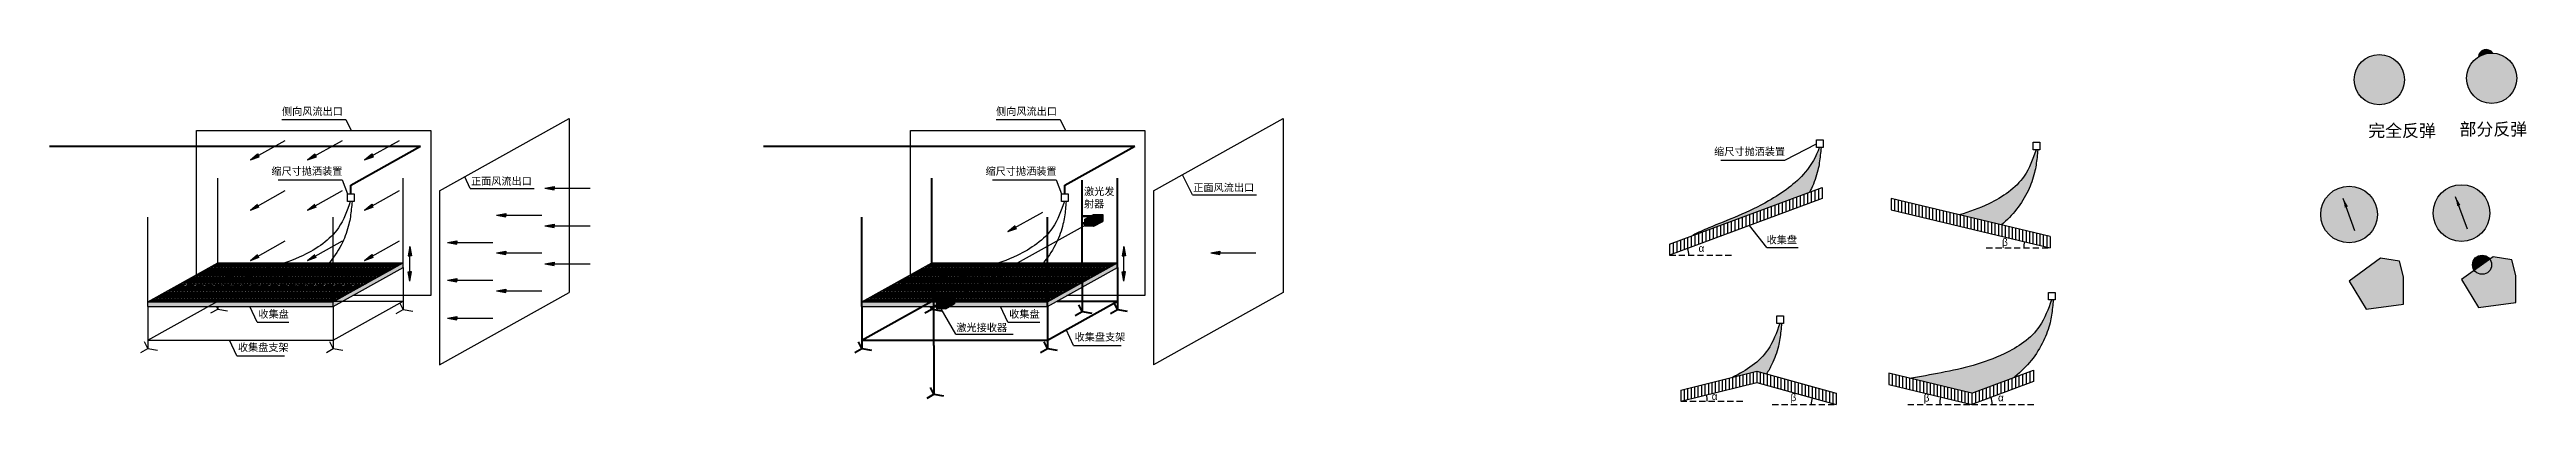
# Model space of a CAD drawing. Header units: millimetres. Extents: x -168 to 2937, y -666 to 1342.
# Drawn here: x 181 to 1180, y 307 to 450 of the extents above; entities that cross this region are included whole.
import ezdxf

# ---------------------------------------------------------------- set-up
doc = ezdxf.new("R2010")
doc.units = ezdxf.units.MM
doc.linetypes.add('DASHED', pattern=[0.75, 0.5, -0.25])
doc.styles.add('说明', font='', dxfattribs={"height": 3})
doc.styles.get('说明').set_extended_font_data('SimSun')

msp = doc.modelspace()

# ---------------------------------------------------------------- texts
at = {"attachment_point": 1, "style": '说明'}
for s, width, insert, char_height in [('侧向风流出口', 32.63597356161586, (274.5878671636569, 426.6194818696079), 3), ('侧向风流出口', 32.63597356161586, (562.5803562272592, 426.6194818696079), 3), ('完全反弹', 34.05527986710558, (1115.923743651217, 419.8320999626026), 5), ('部分反弹', 34.05527986710558, (1152.731877184219, 420.4277990704418), 5), ('缩尺寸抛洒装置', 32.63597356161586, (852.1270125829444, 410.4077986293355), 3), ('缩尺寸抛洒装置', 32.63597356161586, (270.3143239304077, 402.4754838470557), 3), ('缩尺寸抛洒装置', 32.63597356161586, (558.30681299401, 402.4754838470557), 3), ('正面风流出口', 32.63597356161586, (350.8016855116464, 398.452916939327), 3), ('激光发射器', 13.66213636864427, (598.0385920926819, 394.2945822512191), 3), ('正面风流出口', 32.63597356161586, (642.0982303620206, 395.8683446553375), 3), ('收集盘', 32.63597356161586, (873.3138106792351, 374.7724815120341), 3), ('收集盘', 32.63597356161586, (265.0782971331641, 344.8131930438132), 3), ('激光接收器', 25.53057111405531, (546.5546415522659, 339.3898896375232), 3), ('收集盘', 32.63597356161586, (567.8523796488821, 344.8131930438132), 3), ('收集盘支架', 32.63597356161586, (256.8014705061428, 331.3764750836115), 3), ('收集盘支架', 32.63597356161586, (594.2401724975655, 335.5906053690146), 3)]:
    msp.add_mtext_dynamic_manual_height_columns(s, width=width, gutter_width=15, heights=[0], dxfattribs=dict(at, insert=insert, char_height=char_height))
at = {"color": 1, "char_height": 3, "attachment_point": 1, "style": '说明'}
for s, insert in [('{\\fSymbol|b0|i0|c2|p18;a}', (845.8575788281578, 371.3966800835487)), ('{\\fSymbol|b0|i0|c2|p18;b}', (968.2656238318718, 373.8526270442327)), ('{\\fSymbol|b0|i0|c2|p18;a}', (851.1769163623562, 311.6622399524281)), ('{\\fSymbol|b0|i0|c2|p18;b}', (882.9648310174102, 311.206583702065)), ('{\\fSymbol|b0|i0|c2|p18;b}', (936.6410381002781, 311.0437820072439)), ('{\\fSymbol|b0|i0|c2|p18;a}', (966.6283818050938, 311.1100277983835))]:
    msp.add_mtext_dynamic_manual_height_columns(s, width=32.63597356161586, gutter_width=15, heights=[0], dxfattribs=dict(at, insert=insert))

# ---------------------------------------------------------------- hatches: boundary and pattern name
h = msp.add_hatch(color=151)
h.set_gradient(color1=(61, 117, 240), one_color=1, tint=1, name='SPHERICAL')
h.paths.add_polyline_path([(1166.129156259795, 448.6127961747207, 0.7327425336964691), (1160.332464415269, 447.0683208480769, -0.1513746233385466)])
h = msp.add_hatch(color=151)
h.set_gradient(color1=(52, 60, 57), one_color=1, tint=1, name='SPHERICAL')
h.paths.add_polyline_path([(1110.598111051141, 435.2678236974677, 1), (1130.176322402132, 440.5137896182115, 1)])
h = msp.add_hatch(color=151)
h.set_gradient(color1=(52, 60, 57), one_color=1, tint=1, name='SPHERICAL')
h.paths.add_polyline_path([(1155.934006143187, 435.8635228053067, 1), (1175.512217494178, 441.1094887260506, 1)])
h = msp.add_hatch(color=151)
edge = h.paths.add_edge_path()
edge.add_spline(control_points=[(890.6295485132306, 392.5631381857477), (890.883699963377, 393.0416850527708), (892.3028104429186, 395.8499215470513), (894.0835886237337, 400.7585849338708), (894.8941523176577, 406.4085848665301), (895.1638639485693, 409.4924738151425), (895.2542568709058, 410.5260285538983)], knot_values=[0, 0, 0, 0, 1.615460325590799, 9.38474368063234, 15.5611039232556, 18.67455068053949, 18.67455068053949, 18.67455068053949, 18.67455068053949], degree=3, periodic=0)
edge.add_line((895.2542568709058, 410.5260285538983), (894.5640744873525, 410.5260285538983))
edge.add_spline(control_points=[(894.5640744873525, 410.5260285538983), (893.2401203100662, 406.7908345680506), (888.4854620320663, 398.4663953600357), (871.6584856869758, 386.4551809836701), (855.2269357454086, 380.3407631404533), (845.6701838071391, 376.2892221640471), (843.6143673272893, 375.0724098953166)], knot_values=[0, 0, 0, 0, 11.67433637300789, 29.75189466104318, 56.25619526000038, 63.84127335992831, 63.84127335992831, 63.84127335992831, 63.84127335992831], degree=3, periodic=0)
edge.add_line((843.6143673272902, 375.072409895317), (890.6295485132172, 392.5631381857216))
edge = h.paths.add_edge_path()
edge.add_spline(control_points=[(968.0281643468325, 379.2766857876435), (972.4995911445119, 383.060405425655), (977.8836993119558, 389.9212555921406), (981.4786258667336, 399.8305663349679), (982.2891895606576, 405.4805662676271), (982.5589011915692, 408.5644552162395), (982.6492941139057, 409.5980099549953)], knot_values=[0, 0, 0, 0, 17.46816544269784, 25.23744879773938, 31.41380904036264, 34.52725579764653, 34.52725579764653, 34.52725579764653, 34.52725579764653], degree=3, periodic=0)
edge.add_line((982.6492941139057, 409.5980099549953), (981.9591117303524, 409.5980099549953))
edge.add_spline(control_points=[(981.9591117303524, 409.5980099549953), (980.6351575530662, 405.8628159691476), (977.2610775231517, 396.343722595888), (964.7171861108726, 388.0373053412308), (955.043732416064, 384.539173763359), (951.0081919897342, 383.3613236468154)], knot_values=[0, 0, 0, 0, 11.67433637300789, 29.75189466104318, 42.36856209390458, 42.36856209390458, 42.36856209390458, 42.36856209390458], degree=3, periodic=0)
edge.add_line((951.008191989734, 383.3613236468154), (968.0281643468325, 379.2766857876435))
edge = h.paths.add_edge_path()
edge.add_spline(control_points=[(973.020781941404, 317.7067065430502), (973.1663833962477, 317.8207106655728), (978.1662898443674, 321.7883336131665), (984.0004360339366, 329.0345669939655), (987.7147173322674, 339.272875624364), (988.5252810261914, 344.9228755570232), (988.794992657103, 348.0067645056357), (988.8853855794395, 349.0403192443915)], knot_values=[0, 0, 0, 0, 0.5524713611781848, 19.06360306894421, 26.83288642398575, 33.009246666609, 36.1226934238929, 36.1226934238929, 36.1226934238929, 36.1226934238929], degree=3, periodic=0)
edge.add_line((988.8853855794395, 349.0403192443915), (988.1952031958862, 349.0403192443915))
edge.add_spline(control_points=[(988.1952031958862, 349.0403192443915), (986.8712490185999, 345.3051252585437), (983.4971689886854, 335.7860318852841), (966.8416213435853, 324.7569242664475), (948.2125275559863, 320.3367018709804), (935.2836284196327, 318.0651881566943), (931.0259189761858, 317.390491376813)], knot_values=[0, 0, 0, 0, 11.67433637300789, 29.75189466104318, 56.25619526000038, 69.208379173288, 69.208379173288, 69.208379173288, 69.208379173288], degree=3, periodic=0)
edge.add_line((931.0259189761499, 317.3904913768073), (956.0365281970206, 311.3881736784524))
edge.add_line((956.0365281970206, 311.3881736784524), (973.0207819414039, 317.7067065430501))
edge = h.paths.add_edge_path()
edge.add_spline(control_points=[(873.2776823781769, 319.1434585862316), (874.0699236374228, 320.4115120855187), (876.053148128773, 324.0077997235837), (878.1581734053896, 329.8102408220747), (878.9687370993136, 335.4602407547339), (879.2384487302252, 338.5441297033463), (879.3288416525617, 339.5776844421021)], knot_values=[0, 0, 0, 0, 4.448852383590417, 12.21813573863196, 18.39449598125521, 21.50794273853911, 21.50794273853911, 21.50794273853911, 21.50794273853911], degree=3, periodic=0)
edge.add_line((879.3288416525617, 339.5776844421021), (878.6386592690084, 339.5776844421021))
edge.add_spline(control_points=[(878.6386592690084, 339.5776844421021), (877.3147050917221, 335.8424904562544), (873.9482420716953, 326.3448865046157), (865.1718430411532, 320.5168499612471), (859.6386186999989, 317.8501060593704)], knot_values=[0, 0, 0, 0, 11.67433637300789, 29.68472954527812, 29.68472954527812, 29.68472954527812, 29.68472954527812], degree=3, periodic=0)
edge.add_line((859.6386186999764, 317.8501060593594), (869.3237233927218, 320.2403700164408))
edge.add_line((869.3237233927218, 320.2403700164408), (873.2776823781767, 319.1434585862315))
for color, points in [(256, [(261.833477128616, 405.5389875354575), (265.0778034400983, 407.404701058867), (264.7424569078942, 407.9878418059557)]), (256, [(265.4131499723026, 406.8215603117783), (261.833477128616, 405.5389875354575), (265.0778034400983, 407.404701058867)]), (256, [(284.8789305431915, 405.5389875354577), (288.1232568546737, 407.4047010588673), (287.7879103224697, 407.987841805956)]), (256, [(288.4586033868781, 406.8215603117786), (284.8789305431915, 405.5389875354577), (288.1232568546737, 407.4047010588673)]), (256, [(307.9243839577669, 405.538987535458), (311.1687102692492, 407.4047010588675), (310.8333637370451, 407.9878418059562)]), (256, [(311.5040568014535, 406.8215603117789), (307.9243839577669, 405.538987535458), (311.1687102692492, 407.4047010588675)]), (256, [(380.6528956458409, 394.1532981477513), (384.3954268971212, 394.1532981477513), (384.3954268971212, 394.8259871008169)]), (256, [(384.3954268971212, 393.4806091946856), (380.6528956458409, 394.1532981477513), (384.3954268971212, 394.1532981477513)]), (7, [(1107.745035694697, 386.7306794491334), (1105.832893774453, 390.0174352768812), (1107.112914849417, 386.5006062769922)]), (7, [(1106.480794004137, 386.2705331048512), (1105.832893774453, 390.0174352768812), (1107.112914849417, 386.5006062769922)]), (7, [(1153.080930786743, 387.3263785569725), (1151.1687888665, 390.6131343847203), (1152.448809941464, 387.0963053848313)]), (7, [(1151.816689096184, 386.8662322126903), (1151.1687888665, 390.6131343847203), (1152.448809941464, 387.0963053848313)]), (256, [(261.833477128616, 385.2523656777419), (265.0778034400983, 387.1180792011514), (264.7424569078942, 387.7012199482401)]), (256, [(265.4131499723026, 386.5349384540627), (261.833477128616, 385.2523656777419), (265.0778034400983, 387.1180792011514)]), (256, [(284.8789305431915, 385.2523656777422), (288.1232568546737, 387.1180792011517), (287.7879103224697, 387.7012199482404)]), (256, [(288.4586033868781, 386.534938454063), (284.8789305431915, 385.2523656777422), (288.1232568546737, 387.1180792011517)]), (256, [(307.9243839577669, 385.2523656777425), (311.1687102692492, 387.118079201152), (310.8333637370451, 387.7012199482407)]), (256, [(311.5040568014535, 386.5349384540633), (307.9243839577669, 385.2523656777425), (311.1687102692492, 387.118079201152)]), (256, [(361.1294573830008, 383.2612023351037), (364.8719886342811, 383.2612023351037), (364.8719886342811, 383.9338912881694)]), (256, [(364.8719886342811, 382.5885133820381), (361.1294573830008, 383.2612023351037), (364.8719886342811, 383.2612023351037)]), (5, [(605.5659723075026, 383.5583251577754), (601.8780258223225, 383.5583251577754), (598.3538532645406, 381.5921947742391), (602.0417997497208, 381.5921947742391)]), (150, [(605.5659723075028, 383.5583251577754), (602.0417997497208, 381.5921947742391), (602.0417997497208, 378.7660939189824), (605.5659723075028, 380.7322243025187)]), (1, [(326.0865684768538, 370.5502591350814), (326.0865684768538, 366.8077278838011), (325.4138795237882, 366.8077278838011)]), (1, [(326.7592574299194, 366.8077278838011), (326.0865684768538, 370.5502591350814), (326.0865684768538, 366.8077278838011)]), (256, [(341.3387392664399, 372.2199915081681), (345.0812705177202, 372.2199915081681), (345.0812705177202, 372.8926804612337)]), (256, [(345.0812705177202, 371.5473025551024), (341.3387392664399, 372.2199915081681), (345.0812705177202, 372.2199915081681)]), (256, [(380.6528956458409, 378.8942774288164), (384.3954268971212, 378.8942774288164), (384.3954268971212, 379.5669663818821)]), (256, [(384.3954268971212, 378.2215884757507), (380.6528956458409, 378.8942774288164), (384.3954268971212, 378.8942774288164)]), (256, [(567.3407079300175, 376.6284971265521), (570.5850342414998, 378.4942106499616), (570.2496877092957, 379.0773513970503)]), (256, [(570.9203807737041, 377.911069902873), (567.3407079300175, 376.6284971265521), (570.5850342414998, 378.4942106499616)]), (1, [(614.0790575404561, 370.5502591350814), (614.0790575404561, 366.8077278838011), (613.4063685873905, 366.8077278838011)]), (1, [(614.7517464935218, 366.8077278838011), (614.0790575404561, 370.5502591350814), (614.0790575404561, 366.8077278838011)]), (256, [(261.833477128616, 364.9657438200264), (265.0778034400983, 366.8314573434359), (264.7424569078942, 367.4145980905246)]), (256, [(265.4131499723026, 366.2483165963472), (261.833477128616, 364.9657438200264), (265.0778034400983, 366.8314573434359)]), (256, [(284.8789305431915, 364.9657438200267), (288.1232568546737, 366.8314573434362), (287.7879103224697, 367.4145980905249)]), (256, [(288.4586033868781, 366.2483165963475), (284.8789305431915, 364.9657438200267), (288.1232568546737, 366.8314573434362)]), (256, [(307.9243839577669, 364.9657438200269), (311.1687102692492, 366.8314573434365), (310.8333637370451, 367.4145980905251)]), (256, [(311.5040568014535, 366.2483165963478), (307.9243839577669, 364.9657438200269), (311.1687102692492, 366.8314573434365)]), (1, [(326.0865684768538, 356.6591158616014), (326.0865684768539, 360.4016471128818), (325.4138795237882, 360.4016471128818)]), (1, [(326.7592574299194, 360.4016471128818), (326.0865684768538, 356.6591158616014), (326.0865684768538, 360.4016471128818)]), (256, [(361.1294573830008, 368.0021816161689), (364.8719886342811, 368.0021816161689), (364.8719886342811, 368.6748705692345)]), (256, [(364.8719886342811, 367.3294926631032), (361.1294573830008, 368.0021816161689), (364.8719886342811, 368.0021816161689)]), (256, [(380.6528956458409, 363.6352567098815), (384.3954268971212, 363.6352567098815), (384.3954268971212, 364.3079456629472)]), (256, [(384.3954268971212, 362.9625677568159), (380.6528956458409, 363.6352567098815), (384.3954268971212, 363.6352567098815)]), (1, [(614.0790575404561, 356.6591158616014), (614.0790575404562, 360.4016471128818), (613.4063685873905, 360.4016471128818)]), (1, [(614.7517464935218, 360.4016471128818), (614.0790575404561, 356.6591158616014), (614.0790575404561, 360.4016471128818)]), (256, [(649.1219464466031, 368.0021816161689), (652.8644776978834, 368.0021816161689), (652.8644776978834, 368.6748705692345)]), (256, [(652.8644776978834, 367.3294926631032), (649.1219464466031, 368.0021816161689), (652.8644776978834, 368.0021816161689)]), (256, [(341.3387392664399, 356.9609707892332), (345.0812705177202, 356.9609707892332), (345.0812705177202, 357.6336597422988)]), (256, [(345.0812705177202, 356.2882818361675), (341.3387392664399, 356.9609707892332), (345.0812705177202, 356.9609707892332)]), (256, [(361.1294573830008, 352.743160897234), (364.8719886342811, 352.743160897234), (364.8719886342811, 353.4158498502997)]), (256, [(364.8719886342811, 352.0704719441683), (361.1294573830008, 352.743160897234), (364.8719886342811, 352.743160897234)]), (5, [(538.6428804787569, 348.2795360154057), (542.330826963937, 348.2795360154057), (545.8549995217189, 350.2456663989419), (542.1670530365387, 350.2456663989419)]), (150, [(542.330826963937, 348.2795360154057), (542.330826963937, 345.4534351601489), (545.8549995217189, 347.4195655436851), (545.8549995217189, 350.2456663989419)]), (256, [(341.3387392664399, 341.7019500702983), (345.0812705177202, 341.7019500702983), (345.0812705177202, 342.374639023364)]), (256, [(345.0812705177202, 341.0292611172326), (341.3387392664399, 341.7019500702983), (345.0812705177202, 341.7019500702983)]), (2, [(542.330826963937, 345.4534351601489), (542.330826963937, 348.2795360154057), (538.6428804787569, 348.2795360154057), (538.6428804787569, 345.4534351601489)])]:
    msp.add_hatch(color=color).paths.add_polyline_path(points)
h = msp.add_hatch(color=151)
h.set_gradient(color1=(61, 117, 240), one_color=1, tint=1, name='SPHERICAL')
h.paths.add_polyline_path([(1119.26464222179, 386.4532388977797, 1), (1097.15219614047, 380.5282268276133, 1)])
h = msp.add_hatch(color=151)
h.set_gradient(color1=(61, 117, 240), one_color=1, tint=1, name='SPHERICAL')
h.paths.add_polyline_path([(1164.600537313836, 387.0489380056188, 1), (1142.488091232516, 381.1239259354525, 1)])
h = msp.add_hatch(color=3)
h.paths.add_polyline_path([(600.9076241436404, 383.0169395719651), (597.276747731288, 383.0169395719651), (597.276747731288, 382.5752599660073), (600.1159395434315, 382.5752599660073)])
h.paths.add_polyline_path([(598.3538532645406, 380.0793029937465), (597.276747731288, 380.0793029937465), (597.276747731288, 379.6376233877887), (598.3538532645406, 379.6376233877887)])
h = msp.add_hatch(color=2)
h.paths.add_polyline_path([(602.0417997497208, 381.5921947742391), (598.3538532645406, 381.5921947742391), (600.1978265071307, 380.1791443466108)])
h.paths.add_polyline_path([(602.0417997497208, 381.5921947742391), (600.1978265071307, 380.1791443466108), (602.0417997497208, 378.7660939189824)])
h.paths.add_polyline_path([(600.1978265071307, 380.1791443466108), (598.3538532645406, 378.7660939189824), (602.0417997497208, 378.7660939189824)])
h.paths.add_polyline_path([(600.1978265071307, 380.1791443466108), (598.3538532645406, 379.150394545277), (598.3538532645406, 378.7660939189824)], flags=17)
h.paths.add_polyline_path([(600.1978265071307, 380.1791443466108), (598.3538532645406, 381.5921947742391), (598.3538532645406, 379.150394545277)])
h = msp.add_hatch(color=252)
h.paths.add_polyline_path([(323.4746829188429, 362.1225497632599), (323.4746829188429, 363.999574409416), (307.6034965063665, 355.1450642182417), (310.9679522940679, 355.1450642182417)])
h.paths.add_polyline_path([(310.9679522940679, 355.1450642182417), (307.6034965063665, 355.1450642182417), (295.2813024565876, 348.2705313411262), (295.2813024565876, 346.39350669497)])
h.paths.add_polyline_path([(295.2813024565876, 348.2705313411262), (236.3243587296495, 348.2705313411262), (232.9599029419481, 346.39350669497), (295.2813024565876, 346.39350669497)])
h.paths.add_polyline_path([(236.3243587296495, 348.2705313411262), (220.4531723171731, 348.2705313411262), (220.4531723171731, 346.39350669497), (232.9599029419481, 346.39350669497)])
h = msp.add_hatch(color=255)
h.paths.add_polyline_path([(611.4671719824453, 362.1225497632599), (611.4671719824453, 363.999574409416), (595.5959855699689, 355.1450642182417), (598.9604413576701, 355.1450642182417)])
h.paths.add_polyline_path([(598.9604413576701, 355.1450642182417), (595.5959855699689, 355.1450642182417), (583.2737915201899, 348.2705313411262), (583.2737915201899, 346.39350669497)])
h.paths.add_polyline_path([(583.2737915201899, 348.2705313411262), (524.3168477932518, 348.2705313411262), (520.9523920055505, 346.39350669497), (583.2737915201899, 346.39350669497)])
h.paths.add_polyline_path([(524.3168477932518, 348.2705313411262), (508.4456613807754, 348.2705313411262), (508.4456613807754, 346.39350669497), (520.9523920055505, 346.39350669497)])
at = {"ltscale": 5}
for points in [[(1130.142602394166, 358.3172388370888), (1128.48605983165, 364.6465788293274), (1120.909243846085, 365.8361932069515), (1108.25612158524, 356.6083851849843), (1115.095649010769, 345.3299550463541), (1130.142602394166, 347.3805799953448)], [(1175.478497486213, 358.912937944928), (1173.821954923696, 365.2422779371666), (1166.245138938132, 366.4318923147907), (1153.592016677287, 357.2040842928235), (1160.431544102815, 345.9256541541934), (1175.478497486213, 347.976279103184)]]:
    msp.add_hatch(color=256, dxfattribs=at).paths.add_polyline_path(points)
h = msp.add_hatch(color=256, dxfattribs=at)
h.set_gradient(color1=(69, 94, 237), one_color=1, tint=1, name='SPHERICAL')
h.paths.add_polyline_path([(1164.961124930939, 365.4954724721912, 0.7258565346707707), (1157.975354863866, 363.2187185691203, 0.1588448748907908), (1158.717378761787, 360.9419646660493)])
h = msp.add_hatch(color=140)
edge = h.paths.add_edge_path()
edge.add_spline(control_points=[(279.1153154839528, 357.6377983730556), (278.303629626502, 357.95660441362), (276.5331610868825, 359.0006206393811), (273.2788882360703, 357.5011858499622), (269.4221459704341, 358.8462806795657), (264.7397700042438, 357.7672611685691), (261.0598190447442, 359.208166247695), (258.849287751363, 357.8321506754565), (258.477969308624, 357.6377983730556)], knot_values=[21.23040155068355, 21.23040155068355, 21.23040155068355, 21.23040155068355, 23.80191644475923, 26.90883749699029, 30.99147413144302, 35.47055070107217, 40.92934960696578, 42.06789289563804, 42.06789289563804, 42.06789289563804, 42.06789289563804], degree=3, periodic=0)
edge.add_line((258.477969308624, 357.6377983730556), (279.1153154839528, 357.6377983730556))
edge = h.paths.add_edge_path()
edge.add_spline(control_points=[(283.8029075426768, 355.1450642182416), (284.2950324013963, 355.4658840282477), (284.7811934543725, 355.7957494365408), (285.2608736941623, 356.1350528752972)], knot_values=[38.24914659889313, 38.24914659889313, 38.24914659889313, 38.24914659889313, 40.00687960590923, 40.00687960590923, 40.00687960590923, 40.00687960590923], degree=3, periodic=0)
edge.add_spline(control_points=[(285.2608736941623, 356.1350528752973), (284.9893586125871, 356.4594981051019), (284.2000361237139, 357.4026940219057), (282.2130773825317, 357.6712720665816), (280.4414323661348, 357.2014391569618), (279.4867352512628, 357.4919157457849), (279.1153154839528, 357.6377983730556)], knot_values=[42.06789289563803, 42.06789289563803, 42.06789289563803, 42.06789289563803, 43.31246779569348, 45.68600114952036, 47.51707366834722, 48.69377454938908, 48.69377454938908, 48.69377454938908, 48.69377454938908], degree=3, periodic=0)
edge.add_line((279.1153154839528, 357.6377983730556), (258.477969308624, 357.6377983730556))
edge.add_spline(control_points=[(258.477969308624, 357.6377983730556), (257.9464495508003, 357.3595948775799), (257.2932640729416, 357.1167585223907), (256.7256054474213, 357.544599339343), (256.6001163239907, 357.6377983730556)], knot_values=[19.14589793514648, 19.14589793514648, 19.14589793514648, 19.14589793514648, 20.77565337794911, 21.23040155068355, 21.23040155068355, 21.23040155068355, 21.23040155068355], degree=3, periodic=0)
edge.add_line((256.6001163239907, 357.6377983730556), (254.2139065621353, 357.6377983730556))
edge.add_spline(control_points=[(254.2139065621353, 357.6377983730556), (253.4916150421394, 357.4801645741127), (252.5416038969243, 357.405800133178), (251.5805808140081, 357.5925848915053), (251.3230836322541, 357.6377983730556)], knot_values=[13.76922508624911, 13.76922508624911, 13.76922508624911, 13.76922508624911, 15.91041291948569, 16.69180168459071, 16.69180168459071, 16.69180168459071, 16.69180168459071], degree=3, periodic=0)
edge.add_line((251.3230836322543, 357.6377983730556), (248.7547277973517, 357.6377983730556))
edge.add_spline(control_points=[(248.7547277973357, 357.6377983730536), (248.7186750948841, 357.6331419628917), (248.6826167192526, 357.6284170731327), (248.6465527794284, 357.6236402592311)], knot_values=[11.07647859446061, 11.07647859446061, 11.07647859446061, 11.07647859446061, 11.18483868937462, 11.18483868937462, 11.18483868937462, 11.18483868937462], degree=3, periodic=0)
edge.add_line((248.6465527794284, 357.6236402592311), (248.6465527794284, 355.1450642182417))
edge.add_line((248.6465527794284, 355.1450642182417), (283.8029075426768, 355.1450642182417))
edge = h.paths.add_edge_path()
edge.add_line((248.6465527794284, 355.1450642182417), (246.0545987164899, 353.699017081696))
edge.add_spline(control_points=[(246.0545987164866, 353.6990170816964), (246.300665070378, 353.6575998455549), (247.2632198160995, 353.5479502161786), (248.8623588193743, 353.9650380801686), (250.7357529127222, 354.1118943815083), (252.5766250513255, 353.3778635207597), (255.1868782868877, 354.1798296389676), (258.0262465360099, 353.7593831410829), (260.7875113974035, 353.06991497839), (263.3739294526353, 354.3066752391567), (266.81144329057, 352.468525245927), (270.2512546022814, 353.9938606589885), (273.1552570460536, 353.4222949204571), (275.195211502227, 353.5733388755642), (277.1999579316306, 353.3788842881769), (279.2435487750452, 354.032098520232), (280.7634407062126, 353.6030243332805), (281.5199659182523, 353.7438309367759)], knot_values=[11.59944483250466, 11.59944483250466, 11.59944483250466, 11.59944483250466, 12.35183915300429, 14.54231154264063, 16.45575990681504, 17.89243121820617, 20.29761392828616, 24.24515229601366, 26.46752811943578, 28.58251929860627, 32.27899619593191, 36.89875887323735, 38.96562262110845, 41.02494242223023, 43.025424214374, 44.93105456690949, 47.35057299633272, 47.35057299633272, 47.35057299633272, 47.35057299633424], degree=3, periodic=0)
edge.add_spline(control_points=[(281.5199659182524, 353.7438309367753), (282.293507927085, 354.1909397519992), (283.0550931561821, 354.6575585270655), (283.8029075426768, 355.1450642182416)], knot_values=[40.00687960590923, 40.00687960590923, 40.00687960590923, 40.00687960590923, 42.67786443216497, 42.67786443216497, 42.67786443216497, 42.67786443216497], degree=3, periodic=0)
edge.add_line((283.8029075426768, 355.1450642182417), (248.6465527794284, 355.1450642182417))
edge = h.paths.add_edge_path()
edge.add_spline(control_points=[(237.3991375889568, 355.9660710578049), (237.2214319095045, 355.7791246532582), (237.1738097392853, 355.2002220372635), (237.2218286588836, 354.0866882985038), (238.4995977913219, 354.8177920437569), (239.414967769162, 353.9787150315295), (240.6180644565448, 354.3558079383029), (242.0135193183835, 354.0911147963996), (243.8452661379204, 354.3223931375076), (245.238445652197, 353.8363898011141), (246.0545987164866, 353.6990170816964)], knot_values=[1.213769092487148, 1.213769092487207, 1.213769092487207, 1.213769092487207, 2.144050504641445, 2.742682054997386, 3.958987411837631, 4.833423113431671, 6.158384614112595, 7.337969264012979, 9.10390279468076, 11.59944483250466, 11.59944483250466, 11.59944483250466, 11.59944483250466], degree=3, periodic=0)
edge.add_line((246.0545987164896, 353.6990170816957), (248.6465527794284, 355.1450642182416))
edge.add_line((248.6465527794284, 355.1450642182417), (248.6465527794284, 357.6236402592311))
edge.add_spline(control_points=[(248.6465527794284, 357.6236402592311), (248.1348588924941, 357.5558643455514), (247.62204485529, 357.4776353716761), (247.108421972753, 357.4362414840239)], knot_values=[9.53900935437473, 9.53900935437473, 9.53900935437473, 9.53900935437473, 11.076478594436, 11.07647859446061, 11.07647859446061, 11.07647859446061], degree=3, periodic=0)
edge.add_spline(control_points=[(247.1084219727445, 357.4362414840211), (244.2785954089696, 356.9713622895535), (241.4425318249759, 356.538704718825), (238.6010862379885, 356.1350528752819)], knot_values=[67.04646882409786, 67.04646882409786, 67.04646882409786, 67.04646882409786, 75.66431107633738, 75.66431107633738, 75.66431107633738, 75.66431107633738], degree=3, periodic=0)
edge.add_spline(control_points=[(238.6010862379885, 356.1350528752819), (238.2005428359448, 356.0781522316819), (237.7998924879342, 356.0218279618867), (237.3991375889568, 355.9660710578049)], knot_values=[75.66431107633738, 75.66431107633738, 75.66431107633738, 75.66431107633738, 76.87912225195706, 76.87912225195706, 76.87912225195706, 76.87912225195706], degree=3, periodic=0)
edge = h.paths.add_edge_path(flags=17)
edge.add_spline(control_points=[(247.1084219727447, 357.4362414840233), (245.8129272660472, 357.3318349940371), (243.7100898218294, 357.5419057943947), (241.2999812762515, 356.9893155975916), (239.3906001371496, 356.9834770013945), (238.4012195793759, 356.4732804395776), (237.7453237908268, 356.1350528752711)], knot_values=[0, 2.461852943724807e-11, 2.461852943724807e-11, 2.461852943724807e-11, 3.877909902330877, 6.269691330543512, 7.371661404789362, 9.539009354399349, 9.539009354399349, 9.539009354399349, 9.539009354399349], degree=3, periodic=0)
edge.add_spline(control_points=[(237.7453237908266, 356.135052875271), (237.9879636733141, 356.1824127441316), (238.2945249557208, 356.1587328097014), (238.6010862381274, 356.1350528752711)], knot_values=[0, 0, 0, 0, 0.7671340923366422, 0.7671340923366422, 0.7671340923366422, 0.7671340923366422], degree=3, periodic=0)
edge.add_spline(control_points=[(238.6010862379885, 356.1350528752819), (241.4425318249759, 356.538704718825), (244.2785954089696, 356.9713622895535), (247.1084219727445, 357.4362414840211)], knot_values=[67.04646882409784, 67.04646882409784, 67.04646882409784, 67.04646882409784, 75.66431107633737, 75.66431107633737, 75.66431107633737, 75.66431107633737], degree=3, periodic=0)
h = msp.add_hatch(color=140)
edge = h.paths.add_edge_path()
edge.add_spline(control_points=[(567.1078045475551, 357.6377983730556), (566.2961186901043, 357.95660441362), (564.5256501504848, 359.0006206393811), (561.2713772996726, 357.5011858499622), (557.4146350340365, 358.8462806795657), (552.7322590678461, 357.7672611685691), (549.0523081083466, 359.208166247695), (546.8417768149653, 357.8321506754565), (546.4704583722264, 357.6377983730556)], knot_values=[21.23040155068355, 21.23040155068355, 21.23040155068355, 21.23040155068355, 23.80191644475923, 26.90883749699029, 30.99147413144302, 35.47055070107217, 40.92934960696578, 42.06789289563804, 42.06789289563804, 42.06789289563804, 42.06789289563804], degree=3, periodic=0)
edge.add_line((546.4704583722264, 357.6377983730556), (567.1078045475551, 357.6377983730556))
edge = h.paths.add_edge_path()
edge.add_spline(control_points=[(571.7953966062792, 355.1450642182416), (572.2875214649987, 355.4658840282477), (572.7736825179747, 355.7957494365408), (573.2533627577645, 356.1350528752972)], knot_values=[38.24914659889313, 38.24914659889313, 38.24914659889313, 38.24914659889313, 40.00687960590923, 40.00687960590923, 40.00687960590923, 40.00687960590923], degree=3, periodic=0)
edge.add_spline(control_points=[(573.2533627577645, 356.1350528752973), (572.9818476761893, 356.4594981051019), (572.1925251873162, 357.4026940219057), (570.2055664461341, 357.6712720665816), (568.4339214297372, 357.2014391569618), (567.4792243148651, 357.4919157457849), (567.1078045475551, 357.6377983730556)], knot_values=[42.06789289563803, 42.06789289563803, 42.06789289563803, 42.06789289563803, 43.31246779569348, 45.68600114952036, 47.51707366834722, 48.69377454938908, 48.69377454938908, 48.69377454938908, 48.69377454938908], degree=3, periodic=0)
edge.add_line((567.1078045475551, 357.6377983730556), (546.4704583722263, 357.6377983730556))
edge.add_spline(control_points=[(546.4704583722264, 357.6377983730556), (545.9389386144026, 357.3595948775799), (545.2857531365439, 357.1167585223907), (544.7180945110235, 357.544599339343), (544.592605387593, 357.6377983730556)], knot_values=[19.14589793514648, 19.14589793514648, 19.14589793514648, 19.14589793514648, 20.77565337794911, 21.23040155068355, 21.23040155068355, 21.23040155068355, 21.23040155068355], degree=3, periodic=0)
edge.add_line((544.592605387593, 357.6377983730556), (542.2063956257376, 357.6377983730556))
edge.add_spline(control_points=[(542.2063956257375, 357.6377983730556), (541.4841041057417, 357.4801645741127), (540.5340929605266, 357.405800133178), (539.5730698776104, 357.5925848915053), (539.3155726958564, 357.6377983730556)], knot_values=[13.76922508624911, 13.76922508624911, 13.76922508624911, 13.76922508624911, 15.91041291948569, 16.69180168459071, 16.69180168459071, 16.69180168459071, 16.69180168459071], degree=3, periodic=0)
edge.add_line((539.3155726958566, 357.6377983730556), (536.747216860954, 357.6377983730556))
edge.add_spline(control_points=[(536.747216860938, 357.6377983730536), (536.7111641584863, 357.6331419628917), (536.6751057828549, 357.6284170731327), (536.6390418430308, 357.6236402592311)], knot_values=[11.07647859446061, 11.07647859446061, 11.07647859446061, 11.07647859446061, 11.18483868937462, 11.18483868937462, 11.18483868937462, 11.18483868937462], degree=3, periodic=0)
edge.add_line((536.6390418430308, 357.6236402592311), (536.6390418430308, 355.1450642182417))
edge.add_line((536.6390418430308, 355.1450642182417), (571.7953966062792, 355.1450642182417))
edge = h.paths.add_edge_path()
edge.add_line((536.6390418430308, 355.1450642182417), (534.0470877800923, 353.699017081696))
edge.add_spline(control_points=[(534.047087780089, 353.6990170816964), (534.2931541339804, 353.6575998455549), (535.2557088797018, 353.5479502161786), (536.8548478829766, 353.9650380801686), (538.7282419763245, 354.1118943815083), (540.5691141149277, 353.3778635207597), (543.1793673504901, 354.1798296389676), (546.0187355996122, 353.7593831410829), (548.7800004610058, 353.06991497839), (551.3664185162377, 354.3066752391567), (554.8039323541723, 352.468525245927), (558.2437436658838, 353.9938606589885), (561.1477461096559, 353.4222949204571), (563.1877005658293, 353.5733388755642), (565.1924469952329, 353.3788842881769), (567.2360378386475, 354.032098520232), (568.7559297698149, 353.6030243332805), (569.5124549818546, 353.7438309367759)], knot_values=[11.59944483250466, 11.59944483250466, 11.59944483250466, 11.59944483250466, 12.35183915300429, 14.54231154264063, 16.45575990681504, 17.89243121820617, 20.29761392828616, 24.24515229601366, 26.46752811943578, 28.58251929860627, 32.27899619593191, 36.89875887323735, 38.96562262110845, 41.02494242223023, 43.025424214374, 44.93105456690949, 47.35057299633272, 47.35057299633272, 47.35057299633272, 47.35057299633424], degree=3, periodic=0)
edge.add_spline(control_points=[(569.5124549818547, 353.7438309367753), (570.2859969906873, 354.1909397519992), (571.0475822197844, 354.6575585270655), (571.7953966062792, 355.1450642182416)], knot_values=[40.00687960590923, 40.00687960590923, 40.00687960590923, 40.00687960590923, 42.67786443216497, 42.67786443216497, 42.67786443216497, 42.67786443216497], degree=3, periodic=0)
edge.add_line((571.7953966062792, 355.1450642182417), (536.6390418430308, 355.1450642182417))
edge = h.paths.add_edge_path()
edge.add_spline(control_points=[(525.3916266525591, 355.9660710578049), (525.2139209731067, 355.7791246532582), (525.1662988028876, 355.2002220372635), (525.2143177224859, 354.0866882985038), (526.4920868549242, 354.8177920437569), (527.4074568327643, 353.9787150315295), (528.610553520147, 354.3558079383029), (530.0060083819858, 354.0911147963996), (531.8377552015227, 354.3223931375076), (533.2309347157993, 353.8363898011141), (534.047087780089, 353.6990170816964)], knot_values=[1.213769092487148, 1.213769092487207, 1.213769092487207, 1.213769092487207, 2.144050504641445, 2.742682054997386, 3.958987411837631, 4.833423113431671, 6.158384614112595, 7.337969264012979, 9.10390279468076, 11.59944483250466, 11.59944483250466, 11.59944483250466, 11.59944483250466], degree=3, periodic=0)
edge.add_line((534.0470877800919, 353.6990170816957), (536.6390418430308, 355.1450642182416))
edge.add_line((536.6390418430308, 355.1450642182417), (536.6390418430308, 357.6236402592311))
edge.add_spline(control_points=[(536.6390418430308, 357.6236402592311), (536.1273479560964, 357.5558643455514), (535.6145339188922, 357.4776353716761), (535.1009110363552, 357.4362414840239)], knot_values=[9.53900935437473, 9.53900935437473, 9.53900935437473, 9.53900935437473, 11.076478594436, 11.07647859446061, 11.07647859446061, 11.07647859446061], degree=3, periodic=0)
edge.add_spline(control_points=[(535.1009110363468, 357.4362414840211), (532.2710844725718, 356.9713622895535), (529.4350208885782, 356.538704718825), (526.5935753015908, 356.1350528752819)], knot_values=[67.04646882409786, 67.04646882409786, 67.04646882409786, 67.04646882409786, 75.66431107633738, 75.66431107633738, 75.66431107633738, 75.66431107633738], degree=3, periodic=0)
edge.add_spline(control_points=[(526.5935753015908, 356.1350528752819), (526.1930318995471, 356.0781522316819), (525.7923815515364, 356.0218279618867), (525.3916266525591, 355.9660710578049)], knot_values=[75.66431107633738, 75.66431107633738, 75.66431107633738, 75.66431107633738, 76.87912225195706, 76.87912225195706, 76.87912225195706, 76.87912225195706], degree=3, periodic=0)
edge = h.paths.add_edge_path(flags=17)
edge.add_spline(control_points=[(535.100911036347, 357.4362414840233), (533.8054163296495, 357.3318349940371), (531.7025788854316, 357.5419057943947), (529.2924703398538, 356.9893155975916), (527.3830892007519, 356.9834770013945), (526.3937086429783, 356.4732804395776), (525.7378128544292, 356.1350528752711)], knot_values=[0, 2.461852943724807e-11, 2.461852943724807e-11, 2.461852943724807e-11, 3.877909902330877, 6.269691330543512, 7.371661404789362, 9.539009354399349, 9.539009354399349, 9.539009354399349, 9.539009354399349], degree=3, periodic=0)
edge.add_spline(control_points=[(525.737812854429, 356.135052875271), (525.9804527369164, 356.1824127441316), (526.2870140193231, 356.1587328097014), (526.5935753017297, 356.1350528752711)], knot_values=[0, 0, 0, 0, 0.7671340923366422, 0.7671340923366422, 0.7671340923366422, 0.7671340923366422], degree=3, periodic=0)
edge.add_spline(control_points=[(526.5935753015908, 356.1350528752819), (529.4350208885782, 356.538704718825), (532.2710844725718, 356.9713622895535), (535.1009110363468, 357.4362414840211)], knot_values=[67.04646882409784, 67.04646882409784, 67.04646882409784, 67.04646882409784, 75.66431107633737, 75.66431107633737, 75.66431107633737, 75.66431107633737], degree=3, periodic=0)
h = msp.add_hatch(color=3)
h.paths.add_polyline_path([(541.1366053259778, 349.6707812254263), (537.5057289136254, 349.6707812254263), (537.5057289136254, 349.2291016194685), (540.3449207257689, 349.2291016194685)])
h.paths.add_polyline_path([(538.6428804787569, 346.7331446472078), (537.5057289136254, 346.7331446472078), (537.5057289136254, 346.29146504125), (538.6428804787569, 346.29146504125)])

# ---------------------------------------------------------------- linework, layer by layer
for p, q in [((274.5878671636569, 421.8394111896693), (300.3651350293837, 421.8394111896694)), ((300.3651350293837, 421.8394111896694), (302.518017615407, 417.3341970804333)), ((338.1120598210618, 393.0634327957197), (390.4082880983285, 422.2394171365646)), ((562.5803562272592, 421.8394111896693), (588.357624092986, 421.8394111896694)), ((588.357624092986, 421.8394111896694), (590.5105066790093, 417.3341970804333)), ((626.1045488846642, 393.0634327957197), (678.4007771619308, 422.2394171365646)), ((880.6675630576037, 405.4032461849122), (893.3633345277657, 412.0447507229693)), ((261.833477128616, 405.5389875354575), (264.7424569078942, 407.9878418059557)), ((261.833477128616, 405.5389875354575), (265.4131499723026, 406.8215603117783)), ((264.7424569078942, 407.9878418059557), (265.0778034400983, 407.404701058867)), ((265.4131499723026, 406.8215603117783), (265.0778034400983, 407.404701058867)), ((284.8789305431915, 405.5389875354577), (287.7879103224697, 407.987841805956)), ((284.8789305431915, 405.5389875354577), (288.4586033868781, 406.8215603117786)), ((287.7879103224697, 407.987841805956), (288.1232568546737, 407.4047010588673)), ((288.4586033868781, 406.8215603117786), (288.1232568546737, 407.4047010588673)), ((307.9243839577669, 405.538987535458), (310.8333637370451, 407.9878418059562)), ((307.9243839577669, 405.538987535458), (311.5040568014535, 406.8215603117789)), ((310.8333637370451, 407.9878418059562), (311.1687102692492, 407.4047010588675)), ((311.5040568014535, 406.8215603117789), (311.1687102692492, 407.4047010588675)), ((854.8902951918769, 405.4032461849121), (880.6675630576037, 405.4032461849122)), ((273.0776065393402, 397.4709314026323), (298.854874405067, 397.4709314026323)), ((298.854874405067, 397.4709314026323), (301.0077569910902, 391.7796813212184)), ((350.4926242061019, 394.0289036592527), (348.3244714726317, 398.7609213573945)), ((350.4926242061019, 394.0289036592527), (376.2698920718287, 394.0289036592528)), ((380.6528956458409, 394.1532981477513), (384.3954268971212, 394.8259871008169)), ((380.6528956458409, 394.1532981477513), (398.8884067243513, 394.1532981477513)), ((380.6528956458409, 394.1532981477513), (384.3954268971212, 393.4806091946856)), ((384.3954268971212, 394.8259871008169), (384.3954268971212, 394.1532981477513)), ((384.3954268971212, 393.4806091946856), (384.3954268971212, 394.1532981477513)), ((561.0700956029425, 397.4709314026323), (586.8473634686693, 397.4709314026323)), ((586.8473634686693, 397.4709314026323), (589.0002460546925, 391.7796813212184)), ((641.7891690564761, 391.4443313752632), (637.737075676434, 399.5532013832693)), ((641.7891690564761, 391.4443313752632), (667.5664369222029, 391.4443313752633)), ((834.1378225355484, 371.5469173649635), (895.6665430717478, 394.4370159630953)), ((895.6665430717478, 389.9267599010841), (834.1378225355484, 367.0366613029522)), ((883.9467867791384, 390.0769971824987), (883.9467867791384, 385.5667411204875)), ((885.4117563157146, 390.6219995300733), (885.4117563157146, 386.1117434680621)), ((886.8767258522907, 391.1670018776478), (886.8767258522907, 386.6567458156366)), ((888.3416953888669, 391.7120042252224), (888.3416953888669, 387.2017481632112)), ((889.8066649254431, 392.257006572797), (889.8066649254431, 387.7467505107858)), ((891.2716344620193, 392.8020089203716), (891.2716344620193, 388.2917528583604)), ((892.7366039985955, 393.3470112679461), (892.7366039985955, 388.8367552059349)), ((894.2015735351716, 393.8920136155207), (894.2015735351716, 389.3817575535095)), ((895.6665430717478, 394.4370159630953), (895.6665430717478, 389.9267599010841)), ((923.5404904925452, 389.9533210417498), (923.5404904925452, 385.4430649797386)), ((987.6717438884922, 374.5624061753119), (923.5404904925452, 389.9533210417498)), ((924.9346481750658, 389.6187359359577), (924.9346481750658, 385.1084798739465)), ((261.833477128616, 385.2523656777419), (264.7424569078942, 387.7012199482401)), ((261.833477128616, 385.2523656777419), (265.4131499723026, 386.5349384540627)), ((284.8789305431915, 385.2523656777422), (287.7879103224697, 387.7012199482404)), ((284.8789305431915, 385.2523656777422), (288.4586033868781, 386.534938454063)), ((307.9243839577669, 385.2523656777425), (310.8333637370451, 387.7012199482407)), ((307.9243839577669, 385.2523656777425), (311.5040568014535, 386.5349384540633)), ((310.8333637370451, 387.7012199482407), (311.1687102692492, 387.118079201152)), ((361.1294573830008, 383.2612023351037), (364.8719886342811, 383.9338912881694)), ((361.1294573830008, 383.2612023351037), (379.3649684615112, 383.2612023351037)), ((361.1294573830008, 383.2612023351037), (364.8719886342811, 382.5885133820381)), ((364.8719886342811, 383.9338912881694), (364.8719886342811, 383.2612023351037)), ((364.8719886342811, 382.5885133820381), (364.8719886342811, 383.2612023351037)), ((600.9076241436404, 383.0169395719651), (597.276747731288, 383.0169395719651)), ((600.1159395434315, 382.5752599660073), (597.276747731288, 382.5752599660073)), ((598.3538532645406, 380.0793029937465), (597.276747731288, 380.0793029937465)), ((598.3538532645406, 379.6376233877887), (597.276747731288, 379.6376233877887)), ((598.3538532645406, 381.5921947742391), (602.0417997497208, 378.7660939189824)), ((602.0417997497208, 381.5921947742391), (598.3538532645406, 378.7660939189824)), ((856.112365584191, 379.7219525785819), (856.112365584191, 375.2116965165707)), ((857.5773351207672, 380.2669549261565), (857.5773351207672, 375.7566988641453)), ((859.0423046573434, 380.8119572737311), (859.0423046573434, 376.3017012117199)), ((860.5072741939196, 381.3569596213056), (860.5072741939196, 376.8467035592944)), ((861.9722437304957, 381.9019619688802), (861.9722437304957, 377.391705906869)), ((863.4372132670719, 382.4469643164547), (863.4372132670719, 377.9367082544435)), ((864.9021828036481, 382.9919666640293), (864.9021828036481, 378.4817106020182)), ((864.9021828036481, 382.9919666640293), (864.9021828036481, 378.4817106020182)), ((866.3671523402243, 383.5369690116039), (866.3671523402243, 379.0267129495927)), ((867.8321218768004, 384.0819713591785), (867.8321218768004, 379.5717152971673)), ((869.2970914133766, 384.6269737067531), (869.2970914133766, 380.1167176447419)), ((870.7620609499528, 385.1719760543276), (870.7620609499528, 380.6617199923164)), ((872.227030486529, 385.7169784019022), (872.227030486529, 381.206722339891)), ((873.6920000231052, 386.2619807494767), (873.6920000231052, 381.7517246874655)), ((875.1569695596813, 386.8069830970513), (875.1569695596813, 382.2967270350401)), ((876.6219390962575, 387.3519854446259), (876.6219390962575, 382.8417293826147)), ((878.0869086328337, 387.8969877922004), (878.0869086328337, 383.3867317301892)), ((879.5518781694099, 388.441990139775), (879.5518781694099, 383.9317340777638)), ((881.016847705986, 388.9869924873496), (881.016847705986, 384.4767364253384)), ((882.4818172425622, 389.5319948349241), (882.4818172425622, 385.021738772913)), ((923.5404904925452, 385.4430649797386), (987.6717438884922, 370.0521501133007)), ((926.3288058575864, 389.2841508301655), (926.3288058575864, 384.7738947681543)), ((927.722963540107, 388.9495657243734), (927.722963540107, 384.4393096623622)), ((929.1171212226276, 388.6149806185812), (929.1171212226276, 384.10472455657)), ((930.5112789051482, 388.2803955127891), (930.5112789051482, 383.7701394507779)), ((931.9054365876688, 387.9458104069969), (931.9054365876688, 383.4355543449857)), ((933.2995942701893, 387.6112253012048), (933.2995942701893, 383.1009692391936)), ((934.6937519527099, 387.2766401954127), (934.6937519527099, 382.7663841334015)), ((936.0879096352305, 386.9420550896205), (936.0879096352305, 382.4317990276093)), ((937.4820673177511, 386.6074699838284), (937.4820673177511, 382.0972139218172)), ((938.8762250002717, 386.2728848780362), (938.8762250002717, 381.762628816025)), ((940.2703826827923, 385.9382997722441), (940.2703826827923, 381.4280437102329)), ((941.6645403653129, 385.6037146664519), (941.6645403653129, 381.0934586044407)), ((943.0586980478334, 385.2691295606598), (943.0586980478334, 380.7588734986486)), ((944.452855730354, 384.9345444548676), (944.452855730354, 380.4242883928565)), ((945.8470134128746, 384.5999593490755), (945.8470134128746, 380.0897032870643)), ((947.2411710953952, 384.2653742432834), (947.2411710953952, 379.7551181812722)), ((948.6353287779158, 383.9307891374916), (948.6353287779158, 379.4205330754804)), ((950.0294864604364, 383.5962040316994), (950.0294864604364, 379.0859479696882)), ((951.423644142957, 383.2616189259073), (951.423644142957, 378.7513628638961)), ((952.8178018254775, 382.9270338201151), (952.8178018254775, 378.4167777581039)), ((954.2119595079981, 382.592448714323), (954.2119595079981, 378.0821926523118)), ((955.6061171905187, 382.2578636085308), (955.6061171905187, 377.7476075465196)), ((957.0002748730393, 381.9232785027387), (957.0002748730393, 377.4130224407275)), ((958.3944325555599, 381.5886933969466), (958.3944325555599, 377.0784373349354)), ((959.7885902380805, 381.2541082911544), (959.7885902380805, 376.7438522291432)), ((961.1827479206011, 380.9195231853623), (961.1827479206011, 376.4092671233511)), ((962.5769056031216, 380.5849380795701), (962.5769056031216, 376.0746820175589)), ((963.9710632856422, 380.250352973778), (963.9710632856422, 375.7400969117668)), ((965.3652209681628, 379.9157678679858), (965.3652209681628, 375.4055118059746)), ((966.7593786506834, 379.5811827621937), (966.7593786506834, 375.0709267001825)), ((341.3387392664399, 372.2199915081681), (345.0812705177202, 372.8926804612337)), ((341.3387392664399, 372.2199915081681), (359.5742503449503, 372.2199915081681)), ((341.3387392664399, 372.2199915081681), (345.0812705177202, 371.5473025551024)), ((345.0812705177202, 372.8926804612337), (345.0812705177202, 372.2199915081681)), ((345.0812705177202, 371.5473025551024), (345.0812705177202, 372.2199915081681)), ((380.6528956458409, 378.8942774288164), (384.3954268971212, 379.5669663818821)), ((380.6528956458409, 378.8942774288164), (398.8884067243513, 378.8942774288164)), ((380.6528956458409, 378.8942774288164), (384.3954268971212, 378.2215884757507)), ((384.3954268971212, 379.5669663818821), (384.3954268971212, 378.8942774288164)), ((384.3954268971212, 378.2215884757507), (384.3954268971212, 378.8942774288164)), ((567.3407079300175, 376.6284971265521), (570.2496877092957, 379.0773513970503)), ((567.3407079300175, 376.6284971265521), (570.9203807737041, 377.911069902873)), ((834.1378225355484, 371.5469173649634), (834.1378225355484, 367.0366613029522)), ((834.1378225355484, 371.5469173649634), (834.1378225355484, 367.0366613029522)), ((835.6027920721245, 372.091919712538), (835.6027920721245, 367.5816636505268)), ((837.0677616087007, 372.6369220601125), (837.0677616087007, 368.1266659981013)), ((838.5327311452769, 373.1819244076871), (838.5327311452769, 368.6716683456759)), ((839.9977006818531, 373.7269267552617), (839.9977006818531, 369.2166706932505)), ((841.4626702184293, 374.2719291028362), (841.4626702184293, 369.761673040825)), ((842.9276397550054, 374.8169314504108), (842.9276397550054, 370.3066753883996)), ((844.3926092915816, 375.3619337979854), (844.3926092915816, 370.8516777359742)), ((845.8575788281578, 375.9069361455599), (845.8575788281578, 371.3966800835487)), ((847.322548364734, 376.4519384931345), (847.322548364734, 371.9416824311233)), ((848.7875179013101, 376.9969408407091), (848.7875179013101, 372.4866847786979)), ((850.2524874378863, 377.5419431882837), (850.2524874378863, 373.0316871262725)), ((851.7174569744625, 378.0869455358582), (851.7174569744625, 373.576689473847)), ((853.1824265110387, 378.6319478834328), (853.1824265110387, 374.1216918214216)), ((854.6473960476148, 379.1769502310073), (854.6473960476148, 374.6666941689961)), ((873.3526164464074, 370.1298749637963), (866.3671523402243, 379.0267129495927)), ((873.3526164464074, 370.1298749637963), (886.0839124333079, 370.1298749637963)), ((968.153536333204, 379.2465976564015), (968.153536333204, 374.7363415943904)), ((969.5476940157246, 378.9120125506094), (969.5476940157246, 374.4017564885982)), ((970.9418516982452, 378.5774274448173), (970.9418516982452, 374.0671713828061)), ((972.3360093807657, 378.2428423390251), (972.3360093807657, 373.7325862770139)), ((973.7301670632863, 377.908257233233), (973.7301670632863, 373.3980011712218)), ((975.1243247458069, 377.5736721274412), (975.1243247458069, 373.06341606543)), ((976.5184824283275, 377.239087021649), (976.5184824283275, 372.7288309596378)), ((977.9126401108481, 376.9045019158569), (977.9126401108481, 372.3942458538457)), ((979.3067977933687, 376.5699168100647), (979.3067977933687, 372.0596607480535)), ((980.7009554758893, 376.2353317042726), (980.7009554758893, 371.7250756422614)), ((982.0951131584098, 375.9007465984805), (982.0951131584098, 371.3904905364693)), ((983.4892708409304, 375.5661614926883), (983.4892708409304, 371.0559054306771)), ((984.883428523451, 375.2315763868962), (984.883428523451, 370.721320324885)), ((986.2775862059716, 374.896991281104), (986.2775862059716, 370.3867352190928)), ((987.6717438884922, 374.5624061753119), (987.6717438884922, 370.0521501133007)), ((261.833477128616, 364.9657438200264), (264.7424569078942, 367.4145980905246)), ((261.833477128616, 364.9657438200264), (265.4131499723026, 366.2483165963472)), ((284.8789305431915, 364.9657438200267), (287.7879103224697, 367.4145980905249)), ((284.8789305431915, 364.9657438200267), (288.4586033868781, 366.2483165963475)), ((307.9243839577669, 364.9657438200269), (310.8333637370451, 367.4145980905251)), ((307.9243839577669, 364.9657438200269), (311.5040568014535, 366.2483165963478)), ((310.8333637370451, 367.4145980905251), (311.1687102692492, 366.8314573434365)), ((361.1294573830008, 368.0021816161689), (364.8719886342811, 368.6748705692345)), ((361.1294573830008, 368.0021816161689), (379.3649684615112, 368.0021816161689)), ((361.1294573830008, 368.0021816161689), (364.8719886342811, 367.3294926631032)), ((364.8719886342811, 368.6748705692345), (364.8719886342811, 368.0021816161689)), ((364.8719886342811, 367.3294926631032), (364.8719886342811, 368.0021816161689)), ((380.6528956458409, 363.6352567098815), (384.3954268971212, 364.3079456629472)), ((380.6528956458409, 363.6352567098815), (398.8884067243513, 363.6352567098815)), ((380.6528956458409, 363.6352567098815), (384.3954268971212, 362.9625677568159)), ((384.3954268971212, 364.3079456629472), (384.3954268971212, 363.6352567098815)), ((384.3954268971212, 362.9625677568159), (384.3954268971212, 363.6352567098815)), ((649.1219464466031, 368.0021816161689), (652.8644776978834, 368.6748705692345)), ((649.1219464466031, 368.0021816161689), (667.3574575251135, 368.0021816161689)), ((649.1219464466031, 368.0021816161689), (652.8644776978834, 367.3294926631032)), ((652.8644776978834, 368.6748705692345), (652.8644776978834, 368.0021816161689)), ((652.8644776978834, 367.3294926631032), (652.8644776978834, 368.0021816161689)), ((247.3200808379893, 354.4050275871712), (247.3200808379893, 354.4050275871712)), ((341.3387392664399, 356.9609707892332), (345.0812705177202, 357.6336597422988)), ((341.3387392664399, 356.9609707892332), (359.5742503449503, 356.9609707892332)), ((341.3387392664399, 356.9609707892332), (345.0812705177202, 356.2882818361675)), ((345.0812705177202, 357.6336597422988), (345.0812705177202, 356.9609707892332)), ((345.0812705177202, 356.2882818361675), (345.0812705177202, 356.9609707892332)), ((361.1294573830008, 352.743160897234), (364.8719886342811, 353.4158498502997)), ((361.1294573830008, 352.743160897234), (379.3649684615112, 352.743160897234)), ((361.1294573830008, 352.743160897234), (364.8719886342811, 352.0704719441683)), ((364.8719886342811, 353.4158498502997), (364.8719886342811, 352.743160897234)), ((364.8719886342811, 352.0704719441683), (364.8719886342811, 352.743160897234)), ((535.3125699015916, 354.4050275871712), (535.3125699015916, 354.4050275871712)), ((541.1366053259778, 349.6707812254263), (537.5057289136254, 349.6707812254263)), ((537.5057289136254, 349.6707812254263), (541.1366053259778, 349.6707812254263)), ((545.8549995217189, 350.2456663989419), (542.330826963937, 348.2795360154057)), ((678.4007771619308, 352.0721323487217), (626.1045488846642, 322.8961480078767)), ((264.5792908350065, 340.0038080803839), (261.5678519507692, 346.39350669497)), ((264.5792908350065, 340.0038080803839), (277.3779039426076, 340.0038080803839)), ((341.3387392664399, 341.7019500702983), (345.0812705177202, 342.374639023364)), ((341.3387392664399, 341.7019500702983), (359.5742503449503, 341.7019500702983)), ((341.3387392664399, 341.7019500702983), (345.0812705177202, 341.0292611172326)), ((345.0812705177202, 342.374639023364), (345.0812705177202, 341.7019500702983)), ((345.0812705177202, 341.0292611172326), (345.0812705177202, 341.7019500702983)), ((540.3449207257689, 349.2291016194685), (537.5057289136254, 349.2291016194685)), ((537.5057289136254, 349.2291016194685), (540.3449207257689, 349.2291016194685)), ((538.6428804787569, 346.7331446472078), (537.5057289136254, 346.7331446472078)), ((537.5057289136254, 346.7331446472078), (538.6428804787569, 346.7331446472078)), ((538.6428804787569, 346.29146504125), (537.5057289136254, 346.29146504125)), ((537.5057289136254, 346.29146504125), (538.6428804787569, 346.29146504125)), ((538.6428804787569, 346.29146504125), (538.6428804787569, 346.7331446472078)), ((546.3528840103941, 335.1481504397906), (540.486853721347, 345.4534351601489)), ((567.3533733507245, 340.0038080803839), (564.3419344664871, 346.39350669497)), ((567.3533733507245, 340.0038080803839), (580.1519864583256, 340.0038080803839)), ((256.4001079879379, 326.4658837978479), (253.3886691037005, 332.855582412434)), ((546.3528840103941, 335.1481504397906), (569.3903876040761, 335.1481504397906)), ((593.8388099793606, 330.6800140832511), (590.8273710951232, 337.0697126978372)), ((593.8388099793606, 330.6800140832511), (613.0367296407622, 330.6800140832511)), ((256.4001079879379, 326.4658837978479), (275.5980276493395, 326.4658837978479)), ((838.652254377269, 312.6707144242517), (869.3237233927218, 320.2403700164408)), ((867.9295657102012, 319.8962947622504), (867.9295657102012, 315.3860387002392)), ((869.3237233927218, 320.2403700164408), (901.3380228262452, 311.3589296403629)), ((869.3237233927218, 320.2403700164408), (869.3237233927218, 315.7301139544296)), ((870.7178810752424, 319.853601336468), (870.7178810752424, 315.3433452744568)), ((956.0365281970207, 311.3881736784525), (980.9410103188159, 320.6532135872202)), ((979.4760407822397, 320.1082112396454), (979.4760407822397, 315.5979551776342)), ((980.9410103188159, 320.65321358722), (980.9410103188159, 316.1429575252088)), ((838.652254377269, 308.1604583622406), (869.3237233927218, 315.7301139544296)), ((838.652254377269, 312.6707144242518), (838.652254377269, 308.1604583622406)), ((840.0464120597895, 313.0147896784422), (840.0464120597895, 308.504533616431)), ((841.4405697423101, 313.3588649326326), (841.4405697423101, 308.8486088706214)), ((842.8347274248307, 313.702940186823), (842.8347274248307, 309.1926841248118)), ((844.2288851073513, 314.0470154410135), (844.2288851073513, 309.5367593790023)), ((845.6230427898719, 314.3910906952039), (845.6230427898719, 309.8808346331927)), ((847.0172004723925, 314.7351659493943), (847.0172004723925, 310.2249098873831)), ((848.411358154913, 315.0792412035847), (848.411358154913, 310.5689851415735)), ((849.8055158374336, 315.4233164577752), (849.8055158374336, 310.913060395764)), ((851.1996735199542, 315.7673917119656), (851.1996735199542, 311.2571356499544)), ((852.5938312024748, 316.111466966156), (852.5938312024748, 311.6012109041448)), ((853.9879888849954, 316.4555422203464), (853.9879888849954, 311.9452861583352)), ((855.382146567516, 316.7996174745368), (855.382146567516, 312.2893614125256)), ((856.7763042500366, 317.1436927287272), (856.7763042500366, 312.633436666716)), ((858.1704619325571, 317.4877679829175), (858.1704619325571, 312.9775119209064)), ((859.5646196150777, 317.8318432371079), (859.5646196150777, 313.3215871750967)), ((860.9587772975983, 318.1759184912984), (860.9587772975983, 313.6656624292872)), ((862.3529349801189, 318.5199937454888), (862.3529349801189, 314.0097376834776)), ((863.7470926626395, 318.8640689996792), (863.7470926626395, 314.353812937668)), ((865.1412503451601, 319.2081442538696), (865.1412503451601, 314.6978881918584)), ((866.5354080276807, 319.55221950806), (866.5354080276807, 315.0419634460488)), ((869.3237233927218, 315.7301139544296), (901.3893500906953, 306.8344343150554)), ((872.112038757763, 319.4668326564952), (872.112038757763, 314.956576594484)), ((873.5061964402836, 319.0800639765224), (873.5061964402836, 314.5698079145112)), ((874.9003541228042, 318.6932952965496), (874.9003541228042, 314.1830392345385)), ((876.2945118053248, 318.3065266165768), (876.2945118053248, 313.7962705545656)), ((877.6886694878453, 317.919757936604), (877.6886694878453, 313.4095018745928)), ((879.0828271703659, 317.5329892566313), (879.0828271703659, 313.0227331946201)), ((880.4769848528865, 317.1462205766584), (880.4769848528865, 312.6359645146472)), ((881.8711425354071, 316.7594518966857), (881.8711425354071, 312.2491958346745)), ((883.2653002179277, 316.3726832167129), (883.2653002179277, 311.8624271547017)), ((884.6594579004483, 315.98591453674), (884.6594579004483, 311.4756584747288)), ((886.0536155829689, 315.5991458567673), (886.0536155829689, 311.0888897947561)), ((887.4477732654894, 315.2123771767945), (887.4477732654894, 310.7021211147833)), ((888.84193094801, 314.8256084968217), (888.84193094801, 310.3153524348105)), ((890.2360886305306, 314.4388398168489), (890.2360886305306, 309.9285837548377)), ((891.6302463130512, 314.0520711368761), (891.6302463130512, 309.5418150748649)), ((893.0244039955718, 313.6653024569033), (893.0244039955718, 309.1550463948921)), ((894.4185616780924, 313.2785337769305), (894.4185616780924, 308.7682777149193)), ((895.812719360613, 312.8917650969577), (895.812719360613, 308.3815090349465)), ((897.2068770431335, 312.5049964169849), (897.2068770431335, 307.9947403549737)), ((898.6010347256541, 312.1182277370121), (898.6010347256541, 307.607971675001)), ((899.9951924081747, 311.7314590570394), (899.9951924081747, 307.2212029950282)), ((901.3893500906953, 311.3446903770666), (901.3893500906953, 306.8344343150554)), ((956.0365281970207, 311.3881736784524), (922.5767438165267, 319.4182162174636)), ((922.5767438165267, 319.4182162174635), (922.5767438165267, 314.9079601554523)), ((922.5767438165267, 314.9079601554522), (956.0365281970207, 306.8779176164412)), ((923.9709014990473, 319.0836311116714), (923.9709014990473, 314.5733750496602)), ((925.3650591815679, 318.7490460058792), (925.3650591815679, 314.238789943868)), ((926.7592168640884, 318.4144609000871), (926.7592168640884, 313.9042048380759)), ((928.153374546609, 318.0798757942949), (928.153374546609, 313.5696197322837)), ((929.5475322291296, 317.7452906885028), (929.5475322291296, 313.2350346264916)), ((930.9416899116502, 317.4107055827106), (930.9416899116502, 312.9004495206995)), ((932.3358475941708, 317.0761204769185), (932.3358475941708, 312.5658644149073)), ((933.7300052766914, 316.7415353711264), (933.7300052766914, 312.2312793091152)), ((935.124162959212, 316.4069502653342), (935.124162959212, 311.896694203323)), ((936.5183206417325, 316.0723651595421), (936.5183206417325, 311.5621090975309)), ((937.9124783242531, 315.7377800537499), (937.9124783242531, 311.2275239917387)), ((939.3066360067737, 315.4031949479578), (939.3066360067737, 310.8929388859466)), ((940.7007936892943, 315.0686098421656), (940.7007936892943, 310.5583537801544)), ((942.0949513718149, 314.7340247363735), (942.0949513718149, 310.2237686743623)), ((943.4891090543355, 314.3994396305817), (943.4891090543355, 309.8891835685705)), ((944.8832667368561, 314.0648545247896), (944.8832667368561, 309.5545984627784)), ((946.2774244193766, 313.7302694189974), (946.2774244193766, 309.2200133569862)), ((947.6715821018972, 313.3956843132053), (947.6715821018972, 308.8854282511941)), ((949.0657397844178, 313.0610992074131), (949.0657397844178, 308.5508431454019)), ((950.4598974669384, 312.726514101621), (950.4598974669384, 308.2162580396098)), ((951.854055149459, 312.3919289958288), (951.854055149459, 307.8816729338176)), ((953.2482128319796, 312.0573438900367), (953.2482128319796, 307.5470878280255)), ((954.6423705145002, 311.7227587842445), (954.6423705145002, 307.2125027222334)), ((980.9410103188159, 316.1429575252088), (956.0365281970207, 306.8779176164412)), ((956.0365281970207, 311.3881736784524), (956.0365281970207, 306.8779176164412)), ((956.0365281970207, 311.3881736784524), (956.0365281970207, 306.8779176164412)), ((956.0365281970207, 311.3881736784524), (956.0365281970207, 306.8779176164412)), ((957.5014977335969, 311.933176026027), (957.5014977335969, 307.4229199640158)), ((958.9664672701731, 312.4781783736015), (958.9664672701731, 307.9679223115903)), ((960.4314368067493, 313.0231807211761), (960.4314368067493, 308.5129246591649)), ((961.8964063433255, 313.5681830687507), (961.8964063433255, 309.0579270067395)), ((963.3613758799016, 314.1131854163252), (963.3613758799016, 309.602929354314)), ((964.8263454164778, 314.6581877638998), (964.8263454164778, 310.1479317018886)), ((966.291314953054, 315.2031901114744), (966.291314953054, 310.6929340494632)), ((967.7562844896302, 315.7481924590489), (967.7562844896302, 311.2379363970377)), ((969.2212540262063, 316.2931948066235), (969.2212540262063, 311.7829387446123)), ((970.6862235627825, 316.8381971541981), (970.6862235627825, 312.3279410921869)), ((972.1511930993587, 317.3831995017727), (972.1511930993587, 312.8729434397615)), ((973.6161626359349, 317.9282018493472), (973.6161626359349, 313.417945787336)), ((975.081132172511, 318.4732041969218), (975.081132172511, 313.9629481349106)), ((976.5461017090872, 319.0182065444963), (976.5461017090872, 314.5079504824851)), ((978.0110712456634, 319.5632088920709), (978.0110712456634, 315.0529528300597))]:
    msp.add_line(p, q)
at = {"color": 150, "lineweight": 50, "ltscale": 5}
for p, q in [((180.8432264449934, 411.0236280021919), (330.4994867238223, 411.0236280021919)), ((302.3061062615669, 395.294584933902), (330.4994867238223, 411.0236280021919)), ((468.8357155085957, 411.0236280021919), (618.4919757874245, 411.0236280021919)), ((590.2985953251692, 395.294584933902), (618.4919757874245, 411.0236280021919))]:
    msp.add_line(p, q, dxfattribs=at)
at = {"color": 7, "ltscale": 5}
for p, q in [((261.833477128616, 405.5389875354575), (275.9301673597437, 413.4035090696025)), ((284.8789305431915, 405.5389875354578), (298.9756207743191, 413.4035090696028)), ((307.9243839577669, 405.5389875354581), (322.0210741888945, 413.403509069603)), ((261.833477128616, 385.252365677742), (275.9301673597437, 393.1168872118869)), ((284.8789305431915, 385.2523656777423), (298.9756207743191, 393.1168872118872)), ((307.9243839577669, 385.2523656777425), (322.0210741888945, 393.1168872118875)), ((567.3407079300175, 376.6284971265522), (581.4373981611452, 384.4930186606971)), ((598.3538532645406, 381.5921947742391), (601.8780258223225, 383.5583251577754)), ((602.0417997497208, 381.5921947742391), (605.5659723075026, 383.5583251577754)), ((602.0417997497208, 378.7660939189824), (605.5659723075028, 380.7322243025187)), ((261.833477128616, 364.9657438200264), (275.9301673597437, 372.8302653541714)), ((284.8789305431915, 364.9657438200267), (298.9756207743191, 372.8302653541717)), ((307.9243839577669, 364.965743820027), (322.0210741888945, 372.830265354172)), ((522.7617116979976, 348.2705313411262), (550.9550921602529, 363.999574409416)), ((524.063170817745, 348.2705313411262), (552.2565512800004, 363.999574409416)), ((525.3646299374925, 348.2705313411262), (553.5580103997479, 363.999574409416)), ((526.66608905724, 348.2705313411262), (554.8594695194954, 363.999574409416)), ((527.9675481769875, 348.2705313411262), (556.1609286392428, 363.999574409416)), ((529.269007296735, 348.2705313411262), (557.4623877589903, 363.999574409416)), ((530.5704664164824, 348.2705313411262), (558.7638468787377, 363.999574409416)), ((531.8719255362299, 348.2705313411262), (560.0653059984852, 363.999574409416)), ((533.1733846559773, 348.2705313411262), (561.3667651182327, 363.999574409416)), ((534.4748437757248, 348.2705313411262), (562.6682242379802, 363.999574409416)), ((535.7763028954723, 348.2705313411262), (563.9696833577277, 363.999574409416)), ((537.0777620152198, 348.2705313411262), (565.2711424774751, 363.999574409416)), ((538.3792211349672, 348.2705313411262), (566.5726015972225, 363.999574409416)), ((539.6806802547147, 348.2705313411262), (567.87406071697, 363.999574409416)), ((540.9821393744622, 348.2705313411262), (569.1755198367175, 363.999574409416)), ((542.2835984942096, 348.2705313411262), (570.476978956465, 363.999574409416)), ((543.5850576139571, 348.2705313411262), (571.7784380762125, 363.999574409416)), ((544.8865167337046, 348.2705313411262), (573.0798971959599, 363.999574409416)), ((546.1879758534521, 348.2705313411262), (574.3813563157074, 363.999574409416)), ((547.4894349731995, 348.2705313411262), (575.6828154354548, 363.999574409416)), ((548.790894092947, 348.2705313411262), (576.9842745552023, 363.999574409416)), ((550.0923532126944, 348.2705313411262), (578.2857336749498, 363.999574409416)), ((551.3938123324419, 348.2705313411262), (579.5871927946973, 363.999574409416)), ((552.6952714521894, 348.2705313411262), (580.8886519144447, 363.999574409416)), ((553.996730571937, 348.2705313411262), (582.1901110341922, 363.999574409416)), ((555.2981896916843, 348.2705313411262), (583.4915701539397, 363.999574409416)), ((556.5996488114318, 348.2705313411262), (584.7930292736871, 363.999574409416)), ((557.9011079311792, 348.2705313411262), (586.0944883934346, 363.999574409416)), ((559.2025670509267, 348.2705313411262), (587.3959475131821, 363.999574409416)), ((560.5040261706743, 348.2705313411262), (588.6974066329296, 363.999574409416)), ((580.0259129668864, 348.2705313411262), (608.2192934291417, 363.999574409416)), ((581.3273720866338, 348.2705313411262), (609.520752548889, 363.999574409416)), ((582.6288312063813, 348.2705313411262), (610.8222116686366, 363.999574409416)), ((538.6428804787569, 348.2795360154057), (542.1670530365387, 350.2456663989419)), ((538.6428804787569, 348.2795360154057), (542.1670530365387, 350.2456663989419)), ((542.330826963937, 345.4534351601489), (545.854999521719, 347.4195655436852)), ((542.330826963937, 345.4534351601489), (545.854999521719, 347.4195655436852))]:
    msp.add_line(p, q, dxfattribs=at)
at = {"lineweight": 30, "ltscale": 5}
for p, q in [((248.6465527794284, 363.999574409416), (248.6465527794284, 398.1231715853176)), ((323.4746829188429, 362.1225497632599), (323.4746829188429, 398.1231715853177)), ((220.4531723171731, 346.39350669497), (220.4531723171731, 382.3941285170278)), ((295.2813024565876, 346.3935066949701), (295.2813024565875, 382.3941285170278)), ((323.4746829188429, 362.1225497632599), (323.4746829188429, 345.1225497632599)), ((220.4531723171731, 346.39350669497), (220.4531723171731, 329.39350669497)), ((295.2813024565876, 346.39350669497), (295.2813024565876, 329.39350669497))]:
    msp.add_line(p, q, dxfattribs=at)
at = {"color": 150, "lineweight": 50}
for p, q in [((302.3061062615669, 391.7796813212184), (302.3061062615669, 395.294584933902)), ((590.2985953251692, 391.7796813212184), (590.2985953251692, 395.294584933902))]:
    msp.add_line(p, q, dxfattribs=at)
at = {"color": 252, "lineweight": 50, "ltscale": 5}
for p, q in [((536.6390418430308, 363.999574409416), (536.6390418430308, 398.1231715853176)), ((597.276747731288, 363.999574409416), (597.276747731288, 397.3462881445705)), ((611.4671719824453, 362.1225497632599), (611.4671719824452, 398.1231715853177)), ((508.4456613807754, 346.39350669497), (508.4456613807754, 382.3941285170278)), ((583.2737915201899, 346.3935066949701), (583.2737915201899, 382.3941285170278)), ((537.5057289136254, 330.6534160628772), (537.5057289136254, 364.0001297980317)), ((611.4671719824453, 362.1225497632599), (611.4671719824453, 345.1225497632599)), ((597.276747731288, 356.139716163745), (597.2767477312881, 344.3456663225127)), ((508.4456613807754, 332.855582412434), (536.6390418430308, 348.5846254807239)), ((508.4456613807754, 346.39350669497), (508.4456613807754, 329.39350669497)), ((533.8540065011199, 343.7688802143082), (536.6390418430308, 345.3226470958026)), ((583.2737915201899, 332.855582412434), (611.4671719824452, 348.5846254807239)), ((583.2737915201899, 346.39350669497), (583.2737915201899, 329.39350669497)), ((587.2012424971215, 348.584625480724), (611.4671719824453, 348.584625480724)), ((594.4917123893772, 342.7918994410182), (597.2767477312881, 344.3456663225126)), ((608.6821366405344, 343.5687828817655), (611.4671719824453, 345.1225497632598)), ((508.4456613807754, 332.855582412434), (583.2737915201899, 332.855582412434)), ((537.5057289136254, 330.6534160628772), (537.5057289136255, 310.999507975974)), ((505.6606260388646, 327.8397398134756), (508.4456613807754, 329.39350669497)), ((580.4887561782791, 327.8397398134755), (583.2737915201899, 329.3935066949699)), ((534.7206935717146, 309.4457410944795), (537.5057289136255, 310.9995079759739))]:
    msp.add_line(p, q, dxfattribs=at)
at = {"color": 7}
for p, q in [((1110.583944587806, 376.9640304485118), (1105.832893774453, 390.0174352768812)), ((1155.919839679853, 377.5597295563509), (1151.1687888665, 390.6131343847203))]:
    msp.add_line(p, q, dxfattribs=at)
at = {"color": 6, "lineweight": 30, "ltscale": 5}
msp.add_line((545.854999521719, 349.8613657726473), (600.1978265071307, 380.1791443466108), dxfattribs=at)
at = {"color": 1}
for p, q in [((326.0865684768538, 370.5502591350814), (325.4138795237882, 366.8077278838011)), ((326.0865684768538, 356.6591158616014), (326.0865684768539, 370.5502591350818)), ((326.0865684768538, 370.5502591350814), (326.7592574299194, 366.8077278838011)), ((614.0790575404561, 370.5502591350814), (613.4063685873905, 366.8077278838011)), ((614.0790575404561, 356.6591158616014), (614.0790575404562, 370.5502591350818)), ((614.0790575404561, 370.5502591350814), (614.7517464935218, 366.8077278838011)), ((325.4138795237882, 366.8077278838011), (326.0865684768538, 366.8077278838011)), ((326.0865684768538, 356.6591158616014), (325.4138795237882, 360.4016471128818)), ((325.4138795237882, 360.4016471128818), (326.0865684768538, 360.4016471128818)), ((326.7592574299194, 366.8077278838011), (326.0865684768538, 366.8077278838011)), ((326.0865684768538, 356.6591158616014), (326.7592574299194, 360.4016471128818)), ((326.7592574299194, 360.4016471128818), (326.0865684768538, 360.4016471128818)), ((613.4063685873905, 366.8077278838011), (614.0790575404561, 366.8077278838011)), ((614.0790575404561, 356.6591158616014), (613.4063685873905, 360.4016471128818)), ((613.4063685873905, 360.4016471128818), (614.0790575404561, 360.4016471128818)), ((614.7517464935218, 366.8077278838011), (614.0790575404561, 366.8077278838011)), ((614.0790575404561, 356.6591158616014), (614.7517464935218, 360.4016471128818)), ((614.7517464935218, 360.4016471128818), (614.0790575404561, 360.4016471128818))]:
    msp.add_line(p, q, dxfattribs=at)
at = {"color": 1, "linetype": 'DASHED', "ltscale": 5}
for p, q in [((961.8682071559125, 370.0521501133007), (987.6717438884922, 370.0521501133007)), ((834.1378225355484, 367.0366613029522), (859.941359268128, 367.0366613029522)), ((838.652254377269, 308.1604583622406), (864.4557911098486, 308.1604583622406)), ((875.5858133581156, 306.8344343150554), (901.3893500906953, 306.8344343150554)), ((930.232991464441, 306.8779176164412), (956.0365281970207, 306.8779176164412)), ((956.0365281970207, 306.8779176164412), (981.8400649296004, 306.8779176164412))]:
    msp.add_line(p, q, dxfattribs=at)
at = {"color": 253, "ltscale": 5}
for p, q in [((220.4531723171731, 348.2705313411262), (248.6465527794284, 363.999574409416)), ((221.7546314369206, 348.2705313411262), (249.9480118991759, 363.999574409416)), ((223.0560905566681, 348.2705313411262), (251.2494710189234, 363.999574409416)), ((224.3575496764155, 348.2705313411262), (252.5509301386709, 363.999574409416)), ((225.659008796163, 348.2705313411262), (253.8523892584183, 363.999574409416)), ((226.9604679159105, 348.2705313411262), (255.1538483781658, 363.999574409416)), ((228.2619270356579, 348.2705313411262), (256.4553074979133, 363.999574409416)), ((229.5633861554054, 348.2705313411262), (257.7567666176607, 363.999574409416)), ((230.8648452751529, 348.2705313411262), (259.0582257374082, 363.999574409416)), ((232.1663043949004, 348.2705313411262), (260.3596848571557, 363.999574409416)), ((233.4677635146478, 348.2705313411262), (261.6611439769031, 363.999574409416)), ((234.7692226343953, 348.2705313411262), (262.9626030966506, 363.999574409416)), ((236.0706817541428, 348.2705313411262), (264.2640622163981, 363.999574409416)), ((237.3721408738902, 348.2705313411262), (265.5655213361456, 363.999574409416)), ((238.6735999936377, 348.2705313411262), (266.866980455893, 363.999574409416)), ((239.9750591133852, 348.2705313411262), (268.1684395756405, 363.999574409416)), ((241.2765182331327, 348.2705313411262), (269.469898695388, 363.999574409416)), ((241.6107456675034, 360.0743085750544), (316.4388758069178, 360.0743085750544)), ((242.5779773528801, 348.2705313411262), (270.7713578151354, 363.999574409416)), ((242.6182491603763, 360.6363932052415), (317.4463792997907, 360.6363932052415)), ((243.6257526532491, 361.1984778354285), (318.4538827926636, 361.1984778354285)), ((243.8794364726276, 348.2705313411262), (272.0728169348829, 363.999574409416)), ((244.633256146122, 361.7605624656156), (319.4613862855364, 361.7605624656156)), ((245.1808955923751, 348.2705313411262), (273.3742760546304, 363.999574409416)), ((245.6407596389949, 362.3226470958027), (320.4688897784093, 362.3226470958027)), ((246.4823547121225, 348.2705313411262), (274.6757351743778, 363.999574409416)), ((246.6482631318677, 362.8847317259897), (321.4763932712822, 362.8847317259897)), ((247.6557666247406, 363.4468163561768), (322.483896764155, 363.4468163561768)), ((247.78381383187, 348.2705313411262), (275.9771942941254, 363.999574409416)), ((248.6465527794284, 363.999574409416), (323.4746829188429, 363.999574409416)), ((249.0852729516175, 348.2705313411262), (277.2786534138728, 363.999574409416)), ((250.3867320713649, 348.2705313411262), (278.5801125336203, 363.999574409416)), ((251.6881911911124, 348.2705313411262), (279.8815716533678, 363.999574409416)), ((252.9896503108599, 348.2705313411262), (281.1830307731152, 363.999574409416)), ((254.2911094306073, 348.2705313411262), (282.4844898928627, 363.999574409416)), ((255.5925685503548, 348.2705313411262), (283.7859490126102, 363.999574409416)), ((256.8940276701023, 348.2705313411262), (285.0874081323576, 363.999574409416)), ((258.1954867898498, 348.2705313411262), (286.3888672521051, 363.999574409416)), ((259.4969459095972, 348.2705313411262), (287.6903263718526, 363.999574409416)), ((260.7984050293447, 348.2705313411262), (288.9917854916, 363.999574409416)), ((262.0998641490922, 348.2705313411262), (290.2932446113475, 363.999574409416)), ((263.4013232688396, 348.2705313411262), (291.594703731095, 363.999574409416)), ((264.7027823885871, 348.2705313411262), (292.8961628508424, 363.999574409416)), ((266.0042415083346, 348.2705313411262), (294.1976219705899, 363.999574409416)), ((267.305700628082, 348.2705313411262), (295.4990810903374, 363.999574409416)), ((268.6071597478295, 348.2705313411262), (296.8005402100849, 363.999574409416)), ((269.908618867577, 348.2705313411262), (298.1019993298323, 363.999574409416)), ((271.2100779873245, 348.2705313411262), (299.4034584495798, 363.999574409416)), ((272.5115371070719, 348.2705313411262), (300.7049175693273, 363.999574409416)), ((273.8129962268195, 348.2705313411262), (302.0063766890747, 363.999574409416)), ((275.1144553465669, 348.2705313411262), (303.3078358088222, 363.999574409416)), ((276.4159144663143, 348.2705313411262), (304.6092949285697, 363.999574409416)), ((277.7173735860619, 348.2705313411262), (305.9107540483171, 363.999574409416)), ((279.0188327058093, 348.2705313411262), (307.2122131680646, 363.999574409416)), ((280.3202918255568, 348.2705313411262), (308.5136722878121, 363.999574409416)), ((281.6217509453043, 348.2705313411262), (309.8151314075596, 363.999574409416)), ((282.9232100650517, 348.2705313411262), (311.116590527307, 363.999574409416)), ((284.2246691847992, 348.2705313411262), (312.4180496470545, 363.999574409416)), ((285.5261283045467, 348.2705313411262), (313.719508766802, 363.999574409416)), ((286.8275874242941, 348.2705313411262), (315.0209678865494, 363.999574409416)), ((288.1290465440416, 348.2705313411262), (316.3224270062969, 363.999574409416)), ((289.4305056637891, 348.2705313411262), (317.6238861260444, 363.999574409416)), ((290.7319647835366, 348.2705313411262), (318.9253452457918, 363.999574409416)), ((292.033423903284, 348.2705313411262), (320.2268043655394, 363.999574409416)), ((293.3348830230315, 348.2705313411262), (321.5282634852868, 363.999574409416)), ((294.636342142779, 348.2705313411262), (322.8297226050342, 363.999574409416)), ((295.2813024565876, 348.2705313411262), (323.4746829188429, 363.999574409416)), ((295.2813024565876, 346.39350669497), (323.4746829188429, 362.1225497632599)), ((583.2737915201899, 348.2705313411262), (611.4671719824452, 363.999574409416)), ((583.2737915201899, 346.39350669497), (611.4671719824452, 362.1225497632599)), ((223.4756827957917, 349.9567852316874), (298.3038129352062, 349.9567852316874)), ((224.4831862886646, 350.5188698618745), (299.3113164280791, 350.5188698618745)), ((225.4906897815375, 351.0809544920615), (300.3188199209519, 351.0809544920615)), ((226.4981932744103, 351.6430391222485), (301.3263234138248, 351.6430391222485)), ((227.5056967672832, 352.2051237524356), (302.3338269066977, 352.2051237524356)), ((228.5132002601561, 352.7672083826227), (303.3413303995706, 352.7672083826227)), ((229.520703753029, 353.3292930128097), (304.3488338924434, 353.3292930128097)), ((230.5282072459018, 353.8913776429968), (305.3563373853162, 353.8913776429968)), ((231.5357107387747, 354.4534622731838), (306.3638408781891, 354.4534622731838)), ((233.5507177245204, 355.577631533558), (308.3788478639349, 355.577631533558)), ((233.5507177245204, 355.577631533558), (308.3788478639349, 355.577631533558)), ((234.5582212173933, 356.139716163745), (309.3863513568077, 356.139716163745)), ((235.5657247102662, 356.7018007939321), (310.3938548496806, 356.7018007939321)), ((236.573228203139, 357.2638854241192), (311.4013583425535, 357.2638854241192)), ((237.5807316960119, 357.8259700543062), (312.4088618354264, 357.8259700543062)), ((238.5882351888848, 358.3880546844932), (313.4163653282992, 358.3880546844932)), ((239.5957386817576, 358.9501393146803), (314.4238688211721, 358.9501393146803)), ((240.6032421746305, 359.5122239448674), (315.4313723140449, 359.5122239448674)), ((220.4531723171731, 348.2705313411262), (295.2813024565876, 348.2705313411262)), ((220.4531723171731, 346.39350669497), (295.2813024565876, 346.39350669497)), ((221.460675810046, 348.8326159713133), (296.2888059494604, 348.8326159713133)), ((222.4681793029189, 349.3947006015003), (297.2963094423333, 349.3947006015003)), ((508.4456613807754, 348.2705313411262), (583.2737915201899, 348.2705313411262)), ((508.4456613807754, 346.39350669497), (583.2737915201899, 346.39350669497))]:
    msp.add_line(p, q, dxfattribs=at)
at = {"ltscale": 5}
for p, q in [((508.4456613807754, 348.2705313411262), (536.6390418430308, 363.999574409416)), ((509.7471205005229, 348.2705313411262), (537.9405009627783, 363.999574409416)), ((511.0485796202704, 348.2705313411262), (539.2419600825257, 363.999574409416)), ((512.3500387400179, 348.2705313411262), (540.5434192022732, 363.999574409416)), ((513.6514978597653, 348.2705313411262), (541.8448783220206, 363.999574409416)), ((514.9529569795128, 348.2705313411262), (543.1463374417681, 363.999574409416)), ((516.2544160992602, 348.2705313411262), (544.4477965615156, 363.999574409416)), ((517.5558752190077, 348.2705313411262), (545.7492556812631, 363.999574409416)), ((518.8573343387552, 348.2705313411262), (547.0507148010106, 363.999574409416)), ((520.1587934585027, 348.2705313411262), (548.352173920758, 363.999574409416)), ((521.4602525782501, 348.2705313411262), (549.6536330405054, 363.999574409416)), ((529.6032347311057, 360.0743085750544), (604.4313648705202, 360.0743085750544)), ((530.6107382239786, 360.6363932052415), (605.438868363393, 360.6363932052415)), ((531.6182417168515, 361.1984778354285), (606.4463718562658, 361.1984778354285)), ((532.6257452097243, 361.7605624656156), (607.4538753491388, 361.7605624656156)), ((533.6332487025971, 362.3226470958027), (608.4613788420116, 362.3226470958027)), ((534.64075219547, 362.8847317259897), (609.4688823348845, 362.8847317259897)), ((535.6482556883429, 363.4468163561768), (610.4763858277573, 363.4468163561768)), ((536.6390418430308, 363.999574409416), (611.4671719824452, 363.999574409416)), ((561.8054852904218, 348.2705313411262), (589.998865752677, 363.999574409416)), ((563.1069444101693, 348.2705313411262), (591.3003248724245, 363.999574409416)), ((564.4084035299167, 348.2705313411262), (592.6017839921719, 363.999574409416)), ((565.7098626496642, 348.2705313411262), (593.9032431119194, 363.999574409416)), ((567.0113217694116, 348.2705313411262), (595.2047022316669, 363.999574409416)), ((568.3127808891591, 348.2705313411262), (596.5061613514144, 363.999574409416)), ((569.6142400089066, 348.2705313411262), (597.807620471162, 363.999574409416)), ((570.9156991286541, 348.2705313411262), (599.1090795909093, 363.999574409416)), ((572.2171582484016, 348.2705313411262), (600.4105387106569, 363.999574409416)), ((573.518617368149, 348.2705313411262), (601.7119978304042, 363.999574409416)), ((574.8200764878964, 348.2705313411262), (603.0134569501517, 363.999574409416)), ((576.1215356076439, 348.2705313411262), (604.3149160698993, 363.999574409416)), ((577.4229947273914, 348.2705313411262), (605.6163751896468, 363.999574409416)), ((578.7244538471389, 348.2705313411262), (606.9178343093942, 363.999574409416)), ((1120.909243846085, 365.8361932069515), (1108.25612158524, 356.6083851849843)), ((1128.48605983165, 364.6465788293274), (1120.909243846085, 365.8361932069515)), ((1130.142602394166, 358.3172388370888), (1128.48605983165, 364.6465788293274)), ((1166.245138938132, 366.4318923147907), (1153.592016677287, 357.2040842928235)), ((1173.821954923696, 365.2422779371666), (1166.245138938132, 366.4318923147907)), ((1175.478497486213, 358.912937944928), (1173.821954923696, 365.2422779371666)), ((338.1120598210618, 322.8961480078767), (390.4082880983285, 352.0721323487217)), ((511.468171859394, 349.9567852316874), (586.2963019988085, 349.9567852316874)), ((512.4756753522669, 350.5188698618745), (587.3038054916814, 350.5188698618745)), ((513.4831788451397, 351.0809544920615), (588.3113089845542, 351.0809544920615)), ((514.4906823380127, 351.6430391222485), (589.3188124774271, 351.6430391222485)), ((515.4981858308855, 352.2051237524356), (590.3263159702999, 352.2051237524356)), ((516.5056893237584, 352.7672083826227), (591.3338194631729, 352.7672083826227)), ((517.5131928166313, 353.3292930128097), (592.3413229560457, 353.3292930128097)), ((518.5206963095042, 353.8913776429968), (593.3488264489185, 353.8913776429968)), ((519.528199802377, 354.4534622731838), (594.3563299417915, 354.4534622731838)), ((520.5357032952498, 355.0155469033709), (595.3638334346643, 355.0155469033709)), ((521.5432067881227, 355.577631533558), (596.3713369275372, 355.577631533558)), ((521.5432067881227, 355.577631533558), (596.3713369275372, 355.577631533558)), ((522.5507102809956, 356.139716163745), (597.37884042041, 356.139716163745)), ((523.5582137738685, 356.7018007939321), (598.3863439132829, 356.7018007939321)), ((524.5657172667413, 357.2638854241192), (599.3938474061558, 357.2638854241192)), ((525.5732207596142, 357.8259700543062), (600.4013508990287, 357.8259700543062)), ((526.580724252487, 358.3880546844932), (601.4088543919015, 358.3880546844932)), ((527.58822774536, 358.9501393146803), (602.4163578847745, 358.9501393146803)), ((528.5957312382328, 359.5122239448674), (603.4238613776472, 359.5122239448674)), ((1108.25612158524, 356.6083851849843), (1115.095649010769, 345.3299550463541)), ((1130.142602394166, 347.3805799953448), (1130.142602394166, 358.3172388370888)), ((1153.592016677287, 357.2040842928235), (1160.431544102815, 345.9256541541934)), ((1175.478497486213, 347.976279103184), (1175.478497486213, 358.912937944928)), ((509.4531648736483, 348.8326159713133), (584.2812950130627, 348.8326159713133)), ((510.4606683665212, 349.3947006015003), (585.2887985059356, 349.3947006015003)), ((1115.095649010769, 345.3299550463541), (1130.142602394166, 347.3805799953448)), ((1160.431544102815, 345.9256541541934), (1175.478497486213, 347.976279103184))]:
    msp.add_line(p, q, dxfattribs=at)
at = {"color": 253, "linetype": 'DASHED', "ltscale": 5}
msp.add_line((232.5432142316476, 355.0155469033709), (307.371344371062, 355.0155469033709), dxfattribs=at)
at = {"color": 7, "lineweight": 30, "ltscale": 5}
for p, q in [((220.4531723171731, 332.855582412434), (248.6465527794284, 348.5846254807239)), ((245.8615174375176, 343.7688802143082), (248.6465527794284, 345.3226470958026)), ((248.6465527794285, 348.584625480724), (323.4746829188429, 348.584625480724)), ((295.2813024565876, 332.855582412434), (323.4746829188429, 348.5846254807239)), ((320.6896475769321, 343.5687828817655), (323.4746829188429, 345.1225497632598)), ((220.4531723171731, 332.855582412434), (295.2813024565876, 332.855582412434)), ((217.6681369752623, 327.8397398134756), (220.4531723171731, 329.39350669497)), ((292.4962671146768, 327.8397398134755), (295.2813024565876, 329.3935066949699))]:
    msp.add_line(p, q, dxfattribs=at)
at = {"lineweight": 30}
for p, q in [((248.6465527794285, 345.3226470958026), (248.1111195409472, 346.39350669497)), ((248.6465527794284, 345.3226470958026), (252.545939163379, 344.6673715123121)), ((323.474682918843, 345.1225497632599), (322.1292687420761, 347.8133608345583)), ((323.4746829188429, 345.1225497632599), (327.3740693027935, 344.4672741797694)), ((220.4531723171731, 329.39350669497), (219.1077581404062, 332.0843177662684)), ((295.2813024565876, 329.39350669497), (293.9358882798207, 332.0843177662684)), ((220.4531723171731, 329.39350669497), (224.3525587011237, 328.7382311114795)), ((295.2813024565876, 329.39350669497), (299.1806888405382, 328.7382311114795))]:
    msp.add_line(p, q, dxfattribs=at)
at = {"linetype": 'DASHED', "lineweight": 30, "ltscale": 5}
msp.add_line((248.6465527794284, 346.39350669497), (248.6465527794284, 345.3226470958027), dxfattribs=at)
at = {"color": 252, "lineweight": 50}
for p, q in [((536.6390418430308, 345.3226470958026), (536.1036086045494, 346.39350669497)), ((536.6390418430308, 345.3226470958026), (540.5384282269813, 344.6673715123121)), ((597.2767477312881, 344.3456663225127), (595.9313335545212, 347.0364773938111)), ((597.2767477312881, 344.3456663225127), (601.1761341152386, 343.6903907390222)), ((611.4671719824453, 345.1225497632599), (610.1217578056784, 347.8133608345583)), ((611.4671719824453, 345.1225497632599), (615.3665583663958, 344.4672741797694)), ((508.4456613807754, 329.39350669497), (507.1002472040086, 332.0843177662684)), ((583.2737915201899, 329.39350669497), (581.928377343423, 332.0843177662684)), ((508.4456613807754, 329.39350669497), (512.345047764726, 328.7382311114795)), ((583.2737915201899, 329.39350669497), (587.1731779041405, 328.7382311114795)), ((537.5057289136255, 310.9995079759739), (536.1603147368586, 313.6903190472723)), ((537.5057289136255, 310.9995079759739), (541.405115297576, 310.3442323924834))]:
    msp.add_line(p, q, dxfattribs=at)
at = {"color": 252, "linetype": 'DASHED', "lineweight": 50, "ltscale": 5}
msp.add_line((536.6390418430308, 346.39350669497), (536.6390418430308, 345.3226470958027), dxfattribs=at)
at = {"ltscale": 5}
for points in [[(390.4082880983285, 422.2394171365646), (390.4082880983285, 352.0721323487217)], [(678.4007771619308, 422.2394171365646), (678.4007771619308, 352.0721323487217)]]:
    msp.add_lwpolyline(points, dxfattribs=at)
for points in [[(240.1209728534589, 359.2431666413851), (240.1209728534589, 417.3341970804333), (334.5939419856761, 417.3341970804333), (334.5939419856761, 350.7696866210247), (303.1253464388486, 350.7696866210247)], [(528.1134619170612, 359.2431666413851), (528.1134619170612, 417.3341970804333), (622.5864310492784, 417.3341970804333), (622.5864310492784, 350.7696866210247), (591.1178355024508, 350.7696866210247)], [(338.1120598210618, 393.0634327957197), (338.1120598210618, 322.8961480078767)], [(626.1045488846642, 393.0634327957197), (626.1045488846642, 322.8961480078767)], [(601.8780258223226, 383.5583251577754), (605.5659723075028, 383.5583251577754), (605.5659723075028, 380.7322243025186)], [(542.1670530365388, 350.2456663989419), (545.854999521719, 350.2456663989419), (545.854999521719, 347.4195655436851)], [(542.1670530365387, 350.2456663989419), (545.8549995217189, 350.2456663989419), (545.8549995217189, 347.4195655436851)], [(542.1670530365387, 350.2456663989419), (545.8549995217189, 350.2456663989419), (545.8549995217189, 347.4195655436851)]]:
    msp.add_lwpolyline(points)
for points in [[(893.3633345277657, 413.5634728920403), (896.0833601624255, 413.5634728920403), (896.0833601624255, 410.5260285538983), (893.3633345277657, 410.5260285538983)], [(980.7583717707656, 412.6354542931373), (983.4783974054254, 412.6354542931373), (983.4783974054254, 409.5980099549953), (980.7583717707656, 409.5980099549953)], [(300.946093444237, 391.7796813212184), (303.6661190788968, 391.7796813212184), (303.6661190788968, 388.7422369830765), (300.946093444237, 388.7422369830765)], [(588.9385825078393, 391.7796813212184), (591.6586081424991, 391.7796813212184), (591.6586081424991, 388.7422369830765), (588.9385825078393, 388.7422369830765)], [(598.3538532645406, 381.5921947742391), (602.0417997497208, 381.5921947742391), (602.0417997497208, 378.7660939189824), (598.3538532645406, 378.7660939189824)], [(986.9944632362993, 352.0777635825335), (989.7144888709591, 352.0777635825335), (989.7144888709591, 349.0403192443915), (986.9944632362993, 349.0403192443915)], [(538.6428804787569, 348.2795360154057), (542.330826963937, 348.2795360154057), (542.330826963937, 345.4534351601489), (538.6428804787569, 345.4534351601489)], [(538.6428804787569, 348.2795360154057), (542.330826963937, 348.2795360154057), (542.330826963937, 345.4534351601489), (538.6428804787569, 345.4534351601489)], [(877.4379193094215, 342.6151287802441), (880.1579449440814, 342.6151287802441), (880.1579449440814, 339.5776844421021), (877.4379193094215, 339.5776844421021)]]:
    msp.add_lwpolyline(points, close=True)
for centre, radius in [((1120.387216726636, 437.8908066578394), 10.13442793335741), ((1165.723111818683, 438.4865057656787), 10.13442793335741), ((1108.20841918113, 383.4907328626965), 11.44624435929643), ((1153.544314273176, 384.0864319705356), 11.44624435929643)]:
    msp.add_circle(centre, radius)
msp.add_circle((1161.839251846363, 363.2187185691203), 3.863896982496897, dxfattribs=at)
msp.add_arc((1163.47483485604, 446.9246908948052), 3.145651212469601, 32.45569743380933, 177.3829735935319)
at = {"color": 1}
for centre, radius, start, end in [((834.1378225355484, 367.0366613029522), 7.815310777502737, 0, 20.40635814846374), ((987.6717438884922, 370.0521501133007), 10.69384393750164, 166.5047617040196, 180), ((838.652254377269, 308.1604583622406), 10.72049947085567, 0, 13.86344169651602), ((956.036528197021, 306.8779176164412), 12.90176836629007, 166.5047617040192, 180), ((956.0365281970207, 306.8779176164412), 8.253514498321149, 0, 20.40635814846398), ((901.3893500906953, 306.8344343150554), 10.08541655824278, 164.4948659449591, 180)]:
    msp.add_arc(centre, radius, start, end, dxfattribs=at)
at = {"color": 150, "lineweight": 30, "ltscale": 5}
for points, knots in [([(894.5640744873525, 410.5260285538983), (893.2401203100662, 406.7908345680506), (888.4854620320663, 398.4663953600357), (871.6584856869758, 386.4551809836701), (855.2269357454086, 380.3407631404533), (845.6701838071391, 376.2892221640471), (843.6143673272893, 375.0724098953166)], [0, 0, 0, 0, 11.67433637300789, 29.75189466104318, 56.25619526000038, 63.84127335992831, 63.84127335992831, 63.84127335992831, 63.84127335992831]), ([(895.2542568709058, 410.5260285538983), (895.1638639485693, 409.4924738151425), (894.8941523176577, 406.4085848665301), (894.0835886237337, 400.7585849338708), (892.3028104429186, 395.8499215470513), (890.883699963377, 393.0416850527708), (890.6295485132306, 392.5631381857477)], [0, 0, 0, 0, 3.113446757283894, 9.28980699990715, 17.05909035494869, 18.67455068053949, 18.67455068053949, 18.67455068053949, 18.67455068053949]), ([(981.9591117303524, 409.5980099549953), (980.6351575530662, 405.8628159691476), (977.2610775231517, 396.343722595888), (964.7171861108726, 388.0373053412308), (955.043732416064, 384.539173763359), (951.0081919897342, 383.3613236468154)], [0, 0, 0, 0, 11.67433637300789, 29.75189466104318, 42.36856209390458, 42.36856209390458, 42.36856209390458, 42.36856209390458]), ([(982.6492941139057, 409.5980099549953), (982.5589011915692, 408.5644552162395), (982.2891895606576, 405.4805662676271), (981.4786258667336, 399.8305663349679), (977.8836993119558, 389.9212555921406), (972.4995911445119, 383.060405425655), (968.0281643468325, 379.2766857876435)], [0, 0, 0, 0, 3.113446757283894, 9.28980699990715, 17.05909035494869, 34.52725579764653, 34.52725579764653, 34.52725579764653, 34.52725579764653]), ([(302.1468334038238, 388.7422369830765), (300.8228792265376, 385.0070429972287), (297.4487991966231, 375.4879496239691), (280.793251551523, 364.4588420051325), (259.6804283877501, 359.4492921663654), (244.2024492386565, 356.9126136853786), (237.3991375889568, 355.9660710578049)], [0, 0, 0, 0, 11.67433637300789, 29.75189466104318, 56.25619526000038, 76.87912225195709, 76.87912225195709, 76.87912225195709, 76.87912225195709]), ([(302.8370157873771, 388.7422369830765), (302.7466228650406, 387.7086822443206), (302.476911234129, 384.6247932957082), (301.666347540205, 378.974793363049), (297.9520662418743, 368.7364847326505), (290.9930398332547, 360.0931069663959), (284.3412076906106, 355.4560409360085), (282.7104293750208, 354.4534622731838)], [0, 0, 0, 0, 3.113446757283894, 9.28980699990715, 17.05909035494869, 35.57022206271471, 41.29633532068569, 41.29633532068569, 41.29633532068569, 41.29633532068569]), ([(590.1393224674262, 388.7422369830765), (588.8153682901399, 385.0070429972287), (585.4412882602254, 375.4879496239691), (568.7857406151253, 364.4588420051325), (547.6729174513523, 359.4492921663654), (532.1949383022588, 356.9126136853786), (525.3916266525591, 355.9660710578049)], [0, 0, 0, 0, 11.67433637300789, 29.75189466104318, 56.25619526000038, 76.87912225195709, 76.87912225195709, 76.87912225195709, 76.87912225195709]), ([(590.8295048509794, 388.7422369830765), (590.739111928643, 387.7086822443206), (590.4694002977313, 384.6247932957082), (589.6588366038073, 378.974793363049), (585.9445553054766, 368.7364847326505), (578.985528896857, 360.0931069663959), (572.333696754213, 355.4560409360085), (570.7029184386231, 354.4534622731838)], [0, 0, 0, 0, 3.113446757283894, 9.28980699990715, 17.05909035494869, 35.57022206271471, 41.29633532068569, 41.29633532068569, 41.29633532068569, 41.29633532068569]), ([(988.1952031958862, 349.0403192443915), (986.8712490185999, 345.3051252585437), (983.4971689886854, 335.7860318852841), (966.8416213435853, 324.7569242664475), (948.1848730824192, 320.330140149579), (935.2276555874139, 318.0553578228396), (930.9416899116457, 317.3771535754495)], [0, 0, 0, 0, 11.67433637300789, 29.75189466104318, 56.25619526000038, 69.29378717455549, 69.29378717455549, 69.29378717455549, 69.29378717455549]), ([(988.8853855794395, 349.0403192443915), (988.794992657103, 348.0067645056357), (988.5252810261914, 344.9228755570232), (987.7147173322674, 339.272875624364), (984.0004360339366, 329.0345669939655), (978.1662898443674, 321.7883336131665), (973.1663833962477, 317.8207106655728), (973.020781941404, 317.7067065430502)], [0, 0, 0, 0, 3.113446757283894, 9.28980699990715, 17.05909035494869, 35.57022206271471, 36.1226934238929, 36.1226934238929, 36.1226934238929, 36.1226934238929]), ([(878.6386592690084, 339.5776844421021), (877.3147050917221, 335.8424904562544), (873.9406250618076, 326.3233970829947), (865.1282188537041, 320.4879254118684), (859.5686484833768, 317.8164352323579), (859.5646196150778, 317.8144997873766)], [0, 0, 0, 0, 11.67433637300789, 29.75189466104318, 29.76500412457804, 29.76500412457804, 29.76500412457804, 29.76500412457804]), ([(879.3288416525617, 339.5776844421021), (879.2384487302252, 338.5441297033463), (878.9687370993136, 335.4602407547339), (878.1581734053896, 329.8102408220747), (876.053148128773, 324.0077997235837), (874.0699236374228, 320.4115120855187), (873.2776823781769, 319.1434585862316)], [0, 0, 0, 0, 3.113446757283894, 9.28980699990715, 17.05909035494869, 21.50794273853911, 21.50794273853911, 21.50794273853911, 21.50794273853911])]:
    msp.add_open_spline(points, degree=3, knots=knots, dxfattribs=at)
for points in [[(238.6010862381274, 356.1350528752711), (237.3991375889569, 355.9660710578049), (237.1910114654997, 355.0593698818188), (237.3013827890347, 354.4710010315024), (238.5154625692371, 354.5445469925201), (239.3248481336354, 354.213589586853), (240.6492992373728, 354.2503625673618), (241.8265888949757, 354.1768166063442), (243.5925224256434, 354.1768166063442), (246.793277427847, 353.6252207365366), (248.9639051743188, 353.9194051616948), (250.8770001511211, 353.9561781422036), (252.2750315000574, 353.6252207365366), (254.666399982126, 353.882632181186), (258.6029612592656, 353.5884477560278), (260.8103791283368, 353.3310363113784), (262.8706355512736, 353.8090856390805), (266.5100564248066, 353.1621257038803), (271.0993981873996, 353.6914170988076), (273.1587179885214, 353.5149866338319), (275.2180377896432, 353.5149866338319), (277.2185195817869, 353.5149866338319), (279.1013263117118, 353.8090374087915), (281.5199659182537, 353.7438309367761), (283.8029075426768, 355.1450642182417)], [(237.7453237908268, 356.1350528752711), (239.7628038927112, 356.926994270312), (240.861359017923, 357.0136815323773), (243.2319258940693, 357.3315354077049), (247.1084219727694, 357.4362414840252), (250.8170315058094, 357.7139214097872), (252.0936776232552, 357.5113739527445), (254.6874969106411, 357.7544307849781), (256.1870485069605, 357.8962138886905), (256.9773527912191, 357.3898458271716), (259.6117010425723, 358.2405438683576), (265.0704629606969, 358.2606390473464), (269.5464734836721, 358.4263397257272), (273.6080393666016, 358.0120880297754), (276.6749348639171, 358.5091900649176), (280.2391660319079, 357.3492858973403), (282.0627256976131, 357.5149865757211), (284.3836200782573, 357.0178851216667), (285.2608736941623, 356.1350528752973)], [(526.5935753017297, 356.1350528752711), (525.3916266525591, 355.9660710578049), (525.183500529102, 355.0593698818188), (525.293871852637, 354.4710010315024), (526.5079516328394, 354.5445469925201), (527.3173371972377, 354.213589586853), (528.6417883009751, 354.2503625673618), (529.819077958578, 354.1768166063442), (531.5850114892457, 354.1768166063442), (534.7857664914493, 353.6252207365366), (536.9563942379211, 353.9194051616948), (538.8694892147234, 353.9561781422036), (540.2675205636597, 353.6252207365366), (542.6588890457283, 353.882632181186), (546.5954503228679, 353.5884477560278), (548.8028681919391, 353.3310363113784), (550.8631246148759, 353.8090856390805), (554.5025454884089, 353.1621257038803), (559.0918872510019, 353.6914170988076), (561.1512070521237, 353.5149866338319), (563.2105268532455, 353.5149866338319), (565.2110086453893, 353.5149866338319), (567.0938153753141, 353.8090374087915), (569.5124549818561, 353.7438309367761), (571.7953966062792, 355.1450642182417)], [(525.7378128544292, 356.1350528752711), (527.7552929563135, 356.926994270312), (528.8538480815253, 357.0136815323773), (531.2244149576716, 357.3315354077049), (535.1009110363717, 357.4362414840252), (538.8095205694117, 357.7139214097872), (540.0861666868575, 357.5113739527445), (542.6799859742434, 357.7544307849781), (544.1795375705628, 357.8962138886905), (544.9698418548214, 357.3898458271716), (547.6041901061747, 358.2405438683576), (553.0629520242992, 358.2606390473464), (557.5389625472744, 358.4263397257272), (561.6005284302039, 358.0120880297754), (564.6674239275194, 358.5091900649176), (568.2316550955102, 357.3492858973403), (570.0552147612154, 357.5149865757211), (572.3761091418596, 357.0178851216667), (573.2533627577645, 356.1350528752973)]]:
    msp.add_spline(points, degree=3)

msp.set_redraw_order([(e.dxf.handle, doc.entitydb.next_handle()) for e in msp.query("TEXT MTEXT ATTDEF DIMENSION ARC_DIMENSION")])  # texts and dimensions are drawn at this point

doc.saveas('drawing.dxf')
